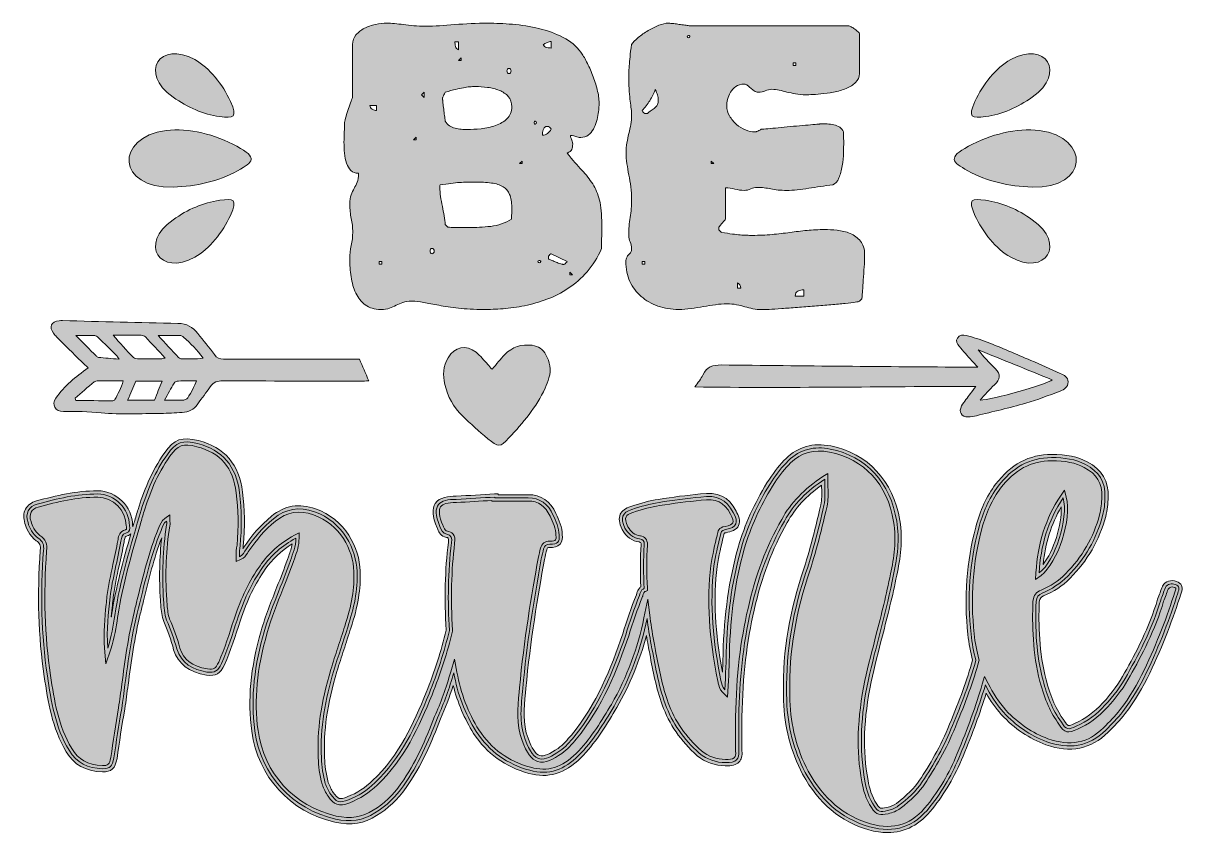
# Model space of a CAD drawing. Header units: inches. Extents: x 148 to 932, y -814 to -266.
import ezdxf

# ---------------------------------------------------------------- set-up
doc = ezdxf.new("R2010")
doc.units = ezdxf.units.IN
doc.header["$MEASUREMENT"] = 0
doc.layers.add('Layer 1', color=7, linetype='Continuous')

# ---------------------------------------------------------------- blocks, each defined once
blk = doc.blocks.new('block 3')
at = {"layer": 'Layer 1', "true_color": 0xffffff}
h = blk.add_hatch(color=7, dxfattribs=at)
h.dxf.hatch_style = 2
edge = h.paths.add_edge_path()
edge.add_spline(control_points=[(410.86, -454.08), (408.41, -454.08), (406.38, -454.36), (404.76, -454.93), (403.14, -455.5), (401.64, -456.15), (400.24, -456.9), (398.84, -457.64), (397.36, -458.29), (395.78, -458.86), (394.21, -459.43), (392.24, -459.71), (389.88, -459.71), (385.6, -459.71), (382.1, -458.69), (379.39, -456.63), (376.68, -454.58), (374.54, -451.91), (372.97, -448.64), (371.39, -445.36), (370.32, -441.69), (369.76, -437.62), (369.19, -433.56), (368.9, -429.52), (368.9, -425.49), (368.9, -422.44), (369.23, -419.44), (369.89, -416.51), (370.54, -413.58), (370.87, -410.59), (370.87, -407.53), (370.87, -404.38), (370.54, -401.28), (369.89, -398.22), (369.23, -395.16), (368.9, -392.02), (368.9, -388.78), (368.9, -385.98), (369.21, -383.8), (369.82, -382.23), (370.43, -380.65), (371.11, -379.21), (371.85, -377.9), (372.6, -376.59), (373.27, -375.21), (373.89, -373.77), (374.5, -372.33), (374.8, -370.29), (374.8, -367.67), (372.71, -367.67), (371, -367.04), (369.69, -365.77), (368.38, -364.5), (367.37, -362.87), (366.67, -360.85), (365.98, -358.84), (365.52, -356.59), (365.3, -354.1), (365.08, -351.61), (364.97, -349.12), (364.97, -346.63), (364.97, -344.14), (365.03, -341.78), (365.17, -339.55), (365.3, -337.32), (365.36, -335.51), (365.36, -334.11), (365.36, -333.23), (365.58, -331.99), (366.02, -330.37), (366.46, -328.75), (366.98, -327.05), (367.59, -325.26), (368.2, -323.47), (368.79, -321.76), (369.36, -320.14), (369.93, -318.53), (370.39, -317.28), (370.74, -316.41), (370.74, -316.41), (370.74, -280.61), (370.74, -280.61), (370.74, -278.08), (371.5, -275.91), (373.03, -274.12), (374.56, -272.33), (376.46, -270.84), (378.74, -269.66), (381.01, -268.48), (383.5, -267.61), (386.21, -267.04), (388.92, -266.47), (391.5, -266.19), (393.95, -266.19), (397.18, -266.19), (400.92, -266.52), (405.16, -267.17), (409.4, -267.83), (414.44, -268.16), (420.3, -268.16), (426.15, -268.16), (432.67, -267.83), (439.84, -267.17), (447, -266.52), (454.56, -266.19), (462.52, -266.19), (467.41, -266.19), (472.88, -266.43), (478.91, -266.91), (484.94, -267.39), (490.88, -268.35), (496.74, -269.79), (502.59, -271.24), (508.04, -273.23), (513.06, -275.76), (518.09, -278.3), (522.09, -281.66), (525.06, -285.86), (526.28, -287.43), (527.6, -289.59), (528.99, -292.35), (530.39, -295.1), (531.73, -298.1), (532.99, -301.33), (534.26, -304.56), (535.31, -307.82), (536.14, -311.1), (536.97, -314.37), (537.39, -317.37), (537.39, -320.08), (537.39, -320.52), (537.36, -321.39), (537.32, -322.7), (537.27, -324.01), (537.12, -325.54), (536.86, -327.29), (536.6, -329.04), (536.21, -330.85), (535.68, -332.73), (535.16, -334.61), (534.44, -336.34), (533.52, -337.91), (532.6, -339.48), (531.46, -340.79), (530.11, -341.84), (528.75, -342.89), (527.07, -343.42), (525.06, -343.42), (524.27, -343.42), (523.64, -343.35), (523.16, -343.22), (522.68, -343.09), (522.22, -342.94), (521.78, -342.76), (521.34, -342.59), (520.84, -342.43), (520.28, -342.3), (519.71, -342.17), (518.94, -342.1), (517.98, -342.1), (517.98, -342.72), (518.07, -343.2), (518.24, -343.55), (518.42, -343.9), (518.59, -344.27), (518.77, -344.66), (518.94, -345.06), (519.12, -345.49), (519.29, -345.97), (519.47, -346.45), (519.55, -347.09), (519.55, -347.87), (519.55, -349.36), (519.38, -350.58), (519.03, -351.54), (518.68, -352.51), (517.59, -353.34), (515.75, -354.04), (519.51, -358.67), (522.83, -362.51), (525.72, -365.57), (528.6, -368.63), (531.05, -371.74), (533.06, -374.88), (535.07, -378.03), (536.6, -381.68), (537.65, -385.83), (538.7, -389.98), (539.22, -395.47), (539.22, -402.29), (539.22, -402.9), (539.22, -403.97), (539.22, -405.5), (539.22, -407.03), (539.2, -408.65), (539.16, -410.35), (539.11, -412.05), (539.09, -413.67), (539.09, -415.2), (539.09, -416.73), (539.09, -417.8), (539.09, -418.41), (536.47, -424.53), (533.21, -429.8), (529.32, -434.21), (525.43, -438.63), (521.19, -442.36), (516.6, -445.42), (512.01, -448.48), (507.18, -450.95), (502.12, -452.83), (497.05, -454.71), (492.02, -456.15), (487.04, -457.16), (482.06, -458.16), (477.2, -458.84), (472.48, -459.19), (467.76, -459.54), (463.44, -459.71), (459.5, -459.71), (453.03, -459.71), (447.31, -459.43), (442.33, -458.86), (437.34, -458.29), (432.93, -457.64), (429.09, -456.9), (425.24, -456.15), (421.85, -455.5), (418.92, -454.93), (415.99, -454.36), (413.31, -454.08), (410.86, -454.08)], knot_values=[0, 0, 0, 0, 1, 1, 1, 2, 2, 2, 3, 3, 3, 4, 4, 4, 5, 5, 5, 6, 6, 6, 7, 7, 7, 8, 8, 8, 9, 9, 9, 10, 10, 10, 11, 11, 11, 12, 12, 12, 13, 13, 13, 14, 14, 14, 15, 15, 15, 16, 16, 16, 17, 17, 17, 18, 18, 18, 19, 19, 19, 20, 20, 20, 21, 21, 21, 22, 22, 22, 23, 23, 23, 24, 24, 24, 25, 25, 25, 26, 26, 26, 27, 27, 27, 28, 28, 28, 29, 29, 29, 30, 30, 30, 31, 31, 31, 32, 32, 32, 33, 33, 33, 34, 34, 34, 35, 35, 35, 36, 36, 36, 37, 37, 37, 38, 38, 38, 39, 39, 39, 40, 40, 40, 41, 41, 41, 42, 42, 42, 43, 43, 43, 44, 44, 44, 45, 45, 45, 46, 46, 46, 47, 47, 47, 48, 48, 48, 49, 49, 49, 50, 50, 50, 51, 51, 51, 52, 52, 52, 53, 53, 53, 54, 54, 54, 55, 55, 55, 56, 56, 56, 57, 57, 57, 58, 58, 58, 59, 59, 59, 60, 60, 60, 61, 61, 61, 62, 62, 62, 63, 63, 63, 64, 64, 64, 65, 65, 65, 66, 66, 66, 67, 67, 67, 68, 68, 68, 69, 69, 69, 70, 70, 70, 71, 71, 71, 72, 72, 72, 73, 73, 73, 74, 74, 74, 75, 75, 75, 76, 76, 76, 77, 77, 77, 77], degree=3, periodic=1)
edge = h.paths.add_edge_path()
edge.add_spline(control_points=[(382.54, -321.78), (382.54, -322.83), (383.06, -323.66), (384.11, -324.27), (385.16, -324.89), (386.08, -325.24), (386.87, -325.32), (386.87, -325.32), (386.87, -321.78), (386.87, -321.78), (386.87, -321.78), (382.54, -321.78), (382.54, -321.78)], knot_values=[0, 0, 0, 0, 1, 1, 1, 2, 2, 2, 3, 3, 3, 4, 4, 4, 4], degree=3, periodic=1)
h.paths.add_polyline_path([(388.7, -429.16), (390.54, -429.16), (390.54, -427.33), (388.7, -427.33)])
h.paths.add_polyline_path([(413.74, -343.28), (411.91, -344.99), (413.74, -344.99)])
h.paths.add_polyline_path([(419.12, -316.41), (419.12, -312.87), (417.28, -314.57)])
edge = h.paths.add_edge_path()
edge.add_spline(control_points=[(424.5, -418.41), (424.06, -418.41), (423.73, -418.61), (423.51, -419), (423.29, -419.4), (423.18, -419.81), (423.18, -420.25), (423.18, -420.69), (423.29, -421.1), (423.51, -421.49), (423.73, -421.89), (424.06, -422.08), (424.5, -422.08), (424.93, -422.08), (425.28, -421.89), (425.54, -421.49), (425.81, -421.1), (425.94, -420.69), (425.94, -420.25), (425.94, -419.81), (425.81, -419.4), (425.54, -419), (425.28, -418.61), (424.93, -418.41), (424.5, -418.41)], knot_values=[0, 0, 0, 0, 1, 1, 1, 2, 2, 2, 3, 3, 3, 4, 4, 4, 5, 5, 5, 6, 6, 6, 7, 7, 7, 8, 8, 8, 8], degree=3, periodic=1)
edge = h.paths.add_edge_path()
edge.add_spline(control_points=[(435.25, -404.12), (435.33, -404.12), (435.68, -404.14), (436.3, -404.19), (436.91, -404.23), (437.63, -404.27), (438.46, -404.32), (439.29, -404.36), (440.14, -404.38), (441.02, -404.38), (441.89, -404.38), (442.59, -404.38), (443.11, -404.38), (443.11, -404.38), (449.01, -404.38), (449.01, -404.38), (454, -404.38), (459.04, -404.1), (464.16, -403.53), (469.27, -402.96), (473.97, -401.37), (478.25, -398.75), (478.25, -398.48), (478.25, -397.96), (478.25, -397.17), (478.25, -396.39), (478.27, -395.58), (478.32, -394.75), (478.36, -393.92), (478.38, -393.11), (478.38, -392.32), (478.38, -391.53), (478.38, -391.01), (478.38, -390.75), (478.38, -387.08), (477.9, -384.13), (476.94, -381.9), (475.98, -379.67), (474.49, -377.94), (472.48, -376.72), (470.47, -375.5), (467.85, -374.67), (464.62, -374.23), (461.38, -373.79), (457.49, -373.57), (452.95, -373.57), (449.8, -373.57), (446.52, -373.68), (443.11, -373.9), (439.71, -374.12), (435.29, -374.67), (429.87, -375.54), (429.87, -375.71), (429.85, -376), (429.81, -376.39), (429.76, -376.78), (429.74, -377.07), (429.74, -377.24), (429.74, -379.08), (429.91, -381.11), (430.26, -383.34), (430.61, -385.57), (431.01, -387.8), (431.44, -390.03), (431.88, -392.26), (432.3, -394.42), (432.69, -396.52), (433.08, -398.61), (433.32, -400.54), (433.41, -402.29), (433.41, -402.29), (435.25, -404.12), (435.25, -404.12)], knot_values=[0, 0, 0, 0, 1, 1, 1, 2, 2, 2, 3, 3, 3, 4, 4, 4, 5, 5, 5, 6, 6, 6, 7, 7, 7, 8, 8, 8, 9, 9, 9, 10, 10, 10, 11, 11, 11, 12, 12, 12, 13, 13, 13, 14, 14, 14, 15, 15, 15, 16, 16, 16, 17, 17, 17, 18, 18, 18, 19, 19, 19, 20, 20, 20, 21, 21, 21, 22, 22, 22, 23, 23, 23, 24, 24, 24, 24], degree=3, periodic=1)
edge = h.paths.add_edge_path()
edge.add_spline(control_points=[(431.58, -317.19), (431.58, -317.37), (431.58, -317.57), (431.58, -317.78), (431.58, -318), (431.62, -318.16), (431.71, -318.24), (431.71, -318.77), (431.79, -319.71), (431.97, -321.06), (432.14, -322.42), (432.32, -323.86), (432.49, -325.39), (432.67, -326.92), (432.84, -328.36), (433.02, -329.71), (433.19, -331.07), (433.32, -332.01), (433.41, -332.53), (434.2, -333.76), (435.16, -334.74), (436.3, -335.48), (437.43, -336.23), (438.68, -336.79), (440.03, -337.19), (441.39, -337.58), (442.79, -337.82), (444.23, -337.91), (445.67, -338), (447.05, -338.04), (448.36, -338.04), (451.07, -338.04), (454.15, -337.87), (457.6, -337.52), (461.05, -337.17), (464.33, -336.45), (467.44, -335.35), (470.54, -334.26), (473.14, -332.71), (475.24, -330.7), (477.33, -328.69), (478.38, -326.02), (478.38, -322.7), (478.38, -319.81), (477.6, -317.5), (476.02, -315.75), (474.45, -314), (472.44, -312.63), (469.99, -311.62), (467.54, -310.62), (464.88, -309.94), (461.99, -309.59), (459.11, -309.24), (456.4, -309.06), (453.87, -309.06), (452.47, -309.06), (451.13, -309.11), (449.87, -309.2), (448.6, -309.28), (447.2, -309.48), (445.67, -309.78), (444.14, -310.09), (442.39, -310.48), (440.43, -310.96), (438.46, -311.45), (436.12, -312.08), (433.41, -312.87), (433.24, -313.04), (432.93, -313.61), (432.49, -314.57), (432.06, -315.53), (431.79, -316.14), (431.71, -316.41), (431.62, -316.41), (431.58, -316.49), (431.58, -316.67), (431.58, -316.84), (431.58, -317.02), (431.58, -317.19)], knot_values=[0, 0, 0, 0, 1, 1, 1, 2, 2, 2, 3, 3, 3, 4, 4, 4, 5, 5, 5, 6, 6, 6, 7, 7, 7, 8, 8, 8, 9, 9, 9, 10, 10, 10, 11, 11, 11, 12, 12, 12, 13, 13, 13, 14, 14, 14, 15, 15, 15, 16, 16, 16, 17, 17, 17, 18, 18, 18, 19, 19, 19, 20, 20, 20, 21, 21, 21, 22, 22, 22, 23, 23, 23, 24, 24, 24, 25, 25, 25, 26, 26, 26, 26], degree=3, periodic=1)
edge = h.paths.add_edge_path()
edge.add_spline(control_points=[(439.97, -278.78), (439.97, -279.65), (440.1, -280.68), (440.36, -281.86), (440.62, -283.04), (441.28, -283.8), (442.33, -284.15), (442.33, -284.15), (442.33, -278.78), (442.33, -278.78), (442.33, -278.78), (439.97, -278.78), (439.97, -278.78)], knot_values=[0, 0, 0, 0, 1, 1, 1, 2, 2, 2, 3, 3, 3, 4, 4, 4, 4], degree=3, periodic=1)
h.paths.add_polyline_path([(442.33, -291.36), (444.16, -291.36), (444.16, -289.53)])
edge = h.paths.add_edge_path()
edge.add_spline(control_points=[(476.42, -296.74), (475.98, -296.74), (475.65, -296.92), (475.43, -297.26), (475.21, -297.61), (475.11, -298.03), (475.11, -298.51), (475.11, -298.99), (475.21, -299.41), (475.43, -299.75), (475.65, -300.11), (475.98, -300.28), (476.42, -300.28), (476.85, -300.28), (477.2, -300.11), (477.47, -299.75), (477.73, -299.41), (477.86, -298.99), (477.86, -298.51), (477.86, -298.03), (477.73, -297.61), (477.47, -297.26), (477.2, -296.92), (476.85, -296.74), (476.42, -296.74)], knot_values=[0, 0, 0, 0, 1, 1, 1, 2, 2, 2, 3, 3, 3, 4, 4, 4, 5, 5, 5, 6, 6, 6, 7, 7, 7, 8, 8, 8, 8], degree=3, periodic=1)
h.paths.add_polyline_path([(483.63, -361.12), (485.33, -361.12), (485.33, -359.41)])
edge = h.paths.add_edge_path()
edge.add_spline(control_points=[(494.25, -332.53), (493.99, -332.45), (493.79, -332.51), (493.66, -332.73), (493.53, -332.95), (493.46, -333.19), (493.46, -333.45), (493.46, -333.71), (493.53, -333.95), (493.66, -334.17), (493.79, -334.39), (493.99, -334.46), (494.25, -334.37), (494.86, -334.19), (495.17, -333.89), (495.17, -333.45), (495.17, -333.01), (494.86, -332.71), (494.25, -332.53)], knot_values=[0, 0, 0, 0, 1, 1, 1, 2, 2, 2, 3, 3, 3, 4, 4, 4, 5, 5, 5, 6, 6, 6, 6], degree=3, periodic=1)
edge = h.paths.add_edge_path()
edge.add_spline(control_points=[(497.92, -427.33), (498.01, -427.07), (497.94, -426.87), (497.72, -426.74), (497.5, -426.61), (497.26, -426.54), (497, -426.54), (496.3, -426.54), (496, -426.8), (496.08, -427.33), (496.17, -427.94), (496.48, -428.25), (497, -428.25), (497.53, -428.25), (497.83, -427.94), (497.92, -427.33)], knot_values=[0, 0, 0, 0, 1, 1, 1, 2, 2, 2, 3, 3, 3, 4, 4, 4, 5, 5, 5, 5], degree=3, periodic=1)
edge = h.paths.add_edge_path()
edge.add_spline(control_points=[(502.38, -335.94), (501.59, -335.94), (500.98, -336.16), (500.54, -336.6), (500.1, -337.04), (499.78, -337.58), (499.56, -338.24), (499.34, -338.89), (499.21, -339.55), (499.17, -340.2), (499.12, -340.86), (499.1, -341.45), (499.1, -341.97), (500.5, -341.97), (501.66, -341.58), (502.58, -340.79), (503.49, -340.01), (504.3, -339.05), (505, -337.91), (504.74, -337.38), (504.37, -336.92), (503.89, -336.53), (503.4, -336.14), (502.9, -335.94), (502.38, -335.94)], knot_values=[0, 0, 0, 0, 1, 1, 1, 2, 2, 2, 3, 3, 3, 4, 4, 4, 5, 5, 5, 6, 6, 6, 7, 7, 7, 8, 8, 8, 8], degree=3, periodic=1)
edge = h.paths.add_edge_path()
edge.add_spline(control_points=[(505, -278.51), (504.21, -278.51), (503.3, -278.76), (502.25, -279.23), (501.2, -279.72), (500.32, -280.18), (499.62, -280.61), (500.06, -281.66), (500.87, -282.32), (502.05, -282.58), (503.23, -282.84), (504.21, -282.97), (505, -282.97), (505, -282.97), (505, -278.51), (505, -278.51)], knot_values=[0, 0, 0, 0, 1, 1, 1, 2, 2, 2, 3, 3, 3, 4, 4, 4, 5, 5, 5, 5], degree=3, periodic=1)
edge = h.paths.add_edge_path()
edge.add_spline(control_points=[(505, -422.08), (504.91, -422), (504.65, -422.17), (504.21, -422.61), (503.77, -423.05), (503.47, -423.44), (503.3, -423.79), (503.21, -423.88), (503.16, -424.01), (503.16, -424.18), (503.16, -424.36), (503.16, -424.53), (503.16, -424.71), (503.16, -424.79), (503.16, -424.95), (503.16, -425.17), (503.16, -425.39), (503.21, -425.54), (503.3, -425.62), (503.64, -425.8), (504.23, -426.06), (505.07, -426.41), (505.9, -426.76), (506.77, -427.13), (507.69, -427.53), (508.61, -427.92), (509.5, -428.27), (510.38, -428.58), (511.25, -428.88), (511.86, -429.08), (512.21, -429.16), (512.21, -429.16), (512.61, -429.16), (512.61, -429.16), (512.69, -429.25), (512.87, -429.3), (513.13, -429.3), (513.3, -429.3), (513.48, -429.28), (513.65, -429.23), (513.83, -429.19), (513.96, -429.16), (514.05, -429.16), (514.22, -429.08), (514.53, -428.79), (514.96, -428.31), (515.4, -427.83), (515.66, -427.51), (515.75, -427.33), (515.75, -427.33), (505, -422.08), (505, -422.08)], knot_values=[0, 0, 0, 0, 1, 1, 1, 2, 2, 2, 3, 3, 3, 4, 4, 4, 5, 5, 5, 6, 6, 6, 7, 7, 7, 8, 8, 8, 9, 9, 9, 10, 10, 10, 11, 11, 11, 12, 12, 12, 13, 13, 13, 14, 14, 14, 15, 15, 15, 16, 16, 16, 17, 17, 17, 17], degree=3, periodic=1)
h.paths.add_polyline_path([(517.59, -436.38), (519.42, -436.38), (517.59, -434.54)])
h = blk.add_hatch(color=7, dxfattribs=at)
h.dxf.hatch_style = 2
edge = h.paths.add_edge_path()
edge.add_spline(control_points=[(559.28, -280.61), (560.33, -279.13), (561.86, -277.55), (563.87, -275.89), (565.88, -274.23), (568.09, -272.68), (570.49, -271.24), (572.9, -269.79), (575.32, -268.59), (577.77, -267.63), (580.22, -266.67), (582.4, -266.19), (584.33, -266.19), (584.5, -266.19), (584.83, -266.21), (585.31, -266.25), (585.79, -266.3), (586.07, -266.32), (586.16, -266.32), (586.69, -266.32), (587.54, -266.41), (588.72, -266.58), (589.9, -266.76), (591.14, -266.93), (592.45, -267.11), (593.77, -267.28), (595.01, -267.46), (596.19, -267.63), (597.37, -267.81), (598.22, -267.94), (598.75, -268.02), (598.75, -268.02), (706.13, -268.02), (706.13, -268.02), (706.48, -268.02), (707.05, -268.24), (707.83, -268.68), (708.62, -269.12), (709.43, -269.62), (710.26, -270.19), (711.09, -270.76), (711.81, -271.35), (712.42, -271.96), (713.03, -272.57), (713.34, -273.05), (713.34, -273.4), (713.34, -273.4), (713.34, -300.28), (713.34, -300.28), (713.34, -302.64), (712.49, -304.65), (710.78, -306.31), (709.08, -307.97), (706.94, -309.33), (704.36, -310.38), (701.78, -311.42), (698.96, -312.23), (695.9, -312.8), (692.84, -313.37), (689.98, -313.78), (687.32, -314.05), (684.65, -314.31), (682.38, -314.46), (680.5, -314.5), (678.62, -314.55), (677.55, -314.57), (677.28, -314.57), (674.66, -314.57), (672.3, -314.37), (670.21, -313.98), (668.11, -313.59), (666.16, -313.17), (664.37, -312.73), (662.58, -312.3), (660.85, -311.88), (659.19, -311.49), (657.53, -311.1), (655.87, -310.9), (654.21, -310.9), (652.55, -310.9), (651.04, -311.23), (649.68, -311.88), (648.33, -312.54), (646.82, -312.87), (645.16, -312.87), (644.03, -312.87), (643.04, -312.58), (642.21, -312.01), (641.38, -311.45), (640.59, -310.81), (639.85, -310.11), (639.11, -309.41), (638.39, -308.78), (637.69, -308.21), (636.99, -307.64), (636.25, -307.36), (635.46, -307.36), (633.19, -307.36), (631.31, -307.91), (629.82, -309), (628.33, -310.09), (627.13, -311.4), (626.22, -312.93), (625.3, -314.46), (624.64, -316.06), (624.25, -317.72), (623.86, -319.38), (623.66, -320.82), (623.66, -322.04), (623.66, -324.49), (624.29, -326.79), (625.56, -328.93), (626.83, -331.07), (628.4, -332.95), (630.28, -334.57), (632.16, -336.18), (634.19, -337.45), (636.38, -338.37), (638.56, -339.29), (640.62, -339.74), (642.54, -339.74), (642.71, -339.74), (642.91, -339.74), (643.13, -339.74), (643.35, -339.74), (643.46, -339.7), (643.46, -339.61), (643.72, -339.53), (644.33, -339.26), (645.29, -338.83), (646.25, -338.39), (646.82, -338.08), (647, -337.91), (647.96, -337.82), (649.47, -337.69), (651.52, -337.52), (653.57, -337.34), (655.91, -337.12), (658.53, -336.86), (661.16, -336.6), (663.89, -336.34), (666.73, -336.07), (669.57, -335.81), (672.3, -335.57), (674.92, -335.35), (677.55, -335.13), (679.89, -334.94), (681.94, -334.76), (683.99, -334.59), (685.5, -334.46), (686.46, -334.37), (686.46, -334.28), (686.57, -334.24), (686.79, -334.24), (687.01, -334.24), (687.2, -334.24), (687.38, -334.24), (688.6, -334.24), (689.98, -334.26), (691.51, -334.3), (693.04, -334.35), (694.55, -334.55), (696.03, -334.89), (697.52, -335.24), (698.85, -335.79), (700.03, -336.53), (701.21, -337.28), (702.07, -338.3), (702.59, -339.61), (702.59, -339.88), (702.59, -340.36), (702.59, -341.06), (702.59, -341.76), (702.61, -342.5), (702.66, -343.28), (702.7, -344.07), (702.72, -344.79), (702.72, -345.45), (702.72, -346.1), (702.72, -346.56), (702.72, -346.82), (702.72, -348.49), (702.68, -350.78), (702.59, -353.71), (702.5, -356.64), (702.22, -359.61), (701.74, -362.62), (701.26, -365.64), (700.51, -368.37), (699.51, -370.82), (698.5, -373.27), (697.13, -374.84), (695.38, -375.54), (689.78, -376.15), (684.34, -376.92), (679.06, -377.83), (673.76, -378.75), (668.8, -379.21), (664.17, -379.21), (660.06, -379.21), (656.5, -378.88), (653.49, -378.23), (650.47, -377.57), (647.43, -377.24), (644.37, -377.24), (642.8, -377.24), (641.31, -377.57), (639.92, -378.23), (638.52, -378.88), (637.03, -379.21), (635.46, -379.21), (633.27, -379.21), (631.18, -378.93), (629.17, -378.36), (627.16, -377.79), (625.06, -377.51), (622.87, -377.51), (622.87, -377.51), (622.87, -398.75), (622.87, -398.75), (622.7, -398.92), (622.39, -399.25), (621.95, -399.73), (621.52, -400.21), (621.06, -400.74), (620.58, -401.3), (620.1, -401.87), (619.66, -402.42), (619.27, -402.94), (618.87, -403.47), (618.59, -403.86), (618.41, -404.12), (618.41, -404.12), (618.41, -404.51), (618.41, -404.51), (618.33, -404.6), (618.28, -404.78), (618.28, -405.04), (618.28, -405.13), (618.31, -405.28), (618.35, -405.5), (618.39, -405.72), (618.41, -405.87), (618.41, -405.96), (618.5, -406.13), (618.78, -406.44), (619.27, -406.88), (619.75, -407.31), (620.07, -407.58), (620.25, -407.66), (623.05, -408.1), (625.45, -408.45), (627.46, -408.71), (629.47, -408.97), (631.26, -409.17), (632.84, -409.3), (634.41, -409.43), (635.83, -409.52), (637.1, -409.56), (638.36, -409.61), (639.66, -409.63), (640.97, -409.63), (645.69, -409.63), (650.12, -409.43), (654.27, -409.04), (658.43, -408.65), (662.45, -408.19), (666.34, -407.66), (670.22, -407.14), (674.09, -406.68), (677.94, -406.28), (681.79, -405.89), (685.72, -405.7), (689.74, -405.7), (692.28, -405.7), (695.12, -405.85), (698.26, -406.15), (701.41, -406.46), (704.36, -407.2), (707.11, -408.38), (709.87, -409.56), (712.18, -411.27), (714.06, -413.5), (715.94, -415.73), (716.88, -418.76), (716.88, -422.61), (716.88, -422.61), (716.88, -425.62), (716.88, -425.62), (716.79, -427.64), (716.64, -430.15), (716.42, -433.16), (716.2, -436.18), (716.01, -439.13), (715.83, -442.01), (715.66, -444.9), (715.4, -448.4), (715.05, -452.5), (715.05, -452.5), (713.34, -454.21), (713.34, -454.21), (713.17, -454.38), (712.2, -454.58), (710.46, -454.8), (708.71, -455.02), (706.44, -455.28), (703.64, -455.58), (700.84, -455.89), (697.65, -456.19), (694.07, -456.5), (690.48, -456.81), (686.77, -457.11), (682.92, -457.42), (679.07, -457.73), (675.25, -458.03), (671.45, -458.34), (667.65, -458.64), (664.11, -458.91), (660.83, -459.12), (657.55, -459.34), (654.71, -459.52), (652.31, -459.65), (649.9, -459.78), (648.18, -459.85), (647.13, -459.85), (645.12, -459.85), (643.21, -459.65), (641.42, -459.25), (639.63, -458.86), (637.82, -458.4), (635.99, -457.88), (634.15, -457.35), (632.25, -456.9), (630.28, -456.5), (628.31, -456.11), (626.11, -455.91), (623.66, -455.91), (621.3, -455.91), (618.78, -456.11), (616.12, -456.5), (613.45, -456.9), (610.72, -457.33), (607.93, -457.81), (605.13, -458.29), (602.33, -458.73), (599.53, -459.12), (596.74, -459.52), (593.94, -459.71), (591.14, -459.71), (586.16, -459.71), (581.51, -458.95), (577.18, -457.42), (572.85, -455.89), (569.07, -453.73), (565.84, -450.93), (562.6, -448.13), (560.07, -444.75), (558.23, -440.77), (556.4, -436.79), (555.48, -432.31), (555.48, -427.33), (555.48, -426.19), (555.68, -425.28), (556.07, -424.58), (556.46, -423.88), (556.92, -423.24), (557.45, -422.67), (557.97, -422.11), (558.43, -421.54), (558.82, -420.97), (559.22, -420.4), (559.41, -419.64), (559.41, -418.68), (559.41, -417.02), (559.09, -415.49), (558.43, -414.09), (557.77, -412.69), (557.45, -411.2), (557.45, -409.63), (557.45, -405.43), (557.77, -401.39), (558.43, -397.5), (559.09, -393.61), (559.41, -389.57), (559.41, -385.37), (559.41, -382.49), (559.22, -379.67), (558.82, -376.92), (558.43, -374.16), (557.99, -371.47), (557.51, -368.85), (557.03, -366.23), (556.59, -363.67), (556.2, -361.18), (555.81, -358.69), (555.61, -356.26), (555.61, -353.9), (555.61, -351.54), (555.81, -349.27), (556.2, -347.09), (556.59, -344.9), (557.03, -342.76), (557.51, -340.66), (557.99, -338.56), (558.43, -336.53), (558.82, -334.57), (559.22, -332.6), (559.41, -330.61), (559.41, -328.6), (559.41, -327.11), (559.3, -325.61), (559.09, -324.08), (558.87, -322.55), (558.65, -320.84), (558.43, -318.96), (558.21, -317.08), (557.99, -314.88), (557.77, -312.34), (557.56, -309.81), (557.45, -306.83), (557.45, -303.43), (557.45, -302.38), (557.47, -301.18), (557.51, -299.82), (557.56, -298.47), (557.64, -296.89), (557.77, -295.1), (557.91, -293.31), (558.08, -291.23), (558.3, -288.87), (558.52, -286.51), (558.84, -283.76), (559.28, -280.61)], knot_values=[0, 0, 0, 0, 1, 1, 1, 2, 2, 2, 3, 3, 3, 4, 4, 4, 5, 5, 5, 6, 6, 6, 7, 7, 7, 8, 8, 8, 9, 9, 9, 10, 10, 10, 11, 11, 11, 12, 12, 12, 13, 13, 13, 14, 14, 14, 15, 15, 15, 16, 16, 16, 17, 17, 17, 18, 18, 18, 19, 19, 19, 20, 20, 20, 21, 21, 21, 22, 22, 22, 23, 23, 23, 24, 24, 24, 25, 25, 25, 26, 26, 26, 27, 27, 27, 28, 28, 28, 29, 29, 29, 30, 30, 30, 31, 31, 31, 32, 32, 32, 33, 33, 33, 34, 34, 34, 35, 35, 35, 36, 36, 36, 37, 37, 37, 38, 38, 38, 39, 39, 39, 40, 40, 40, 41, 41, 41, 42, 42, 42, 43, 43, 43, 44, 44, 44, 45, 45, 45, 46, 46, 46, 47, 47, 47, 48, 48, 48, 49, 49, 49, 50, 50, 50, 51, 51, 51, 52, 52, 52, 53, 53, 53, 54, 54, 54, 55, 55, 55, 56, 56, 56, 57, 57, 57, 58, 58, 58, 59, 59, 59, 60, 60, 60, 61, 61, 61, 62, 62, 62, 63, 63, 63, 64, 64, 64, 65, 65, 65, 66, 66, 66, 67, 67, 67, 68, 68, 68, 69, 69, 69, 70, 70, 70, 71, 71, 71, 72, 72, 72, 73, 73, 73, 74, 74, 74, 75, 75, 75, 76, 76, 76, 77, 77, 77, 78, 78, 78, 79, 79, 79, 80, 80, 80, 81, 81, 81, 82, 82, 82, 83, 83, 83, 84, 84, 84, 85, 85, 85, 86, 86, 86, 87, 87, 87, 88, 88, 88, 89, 89, 89, 90, 90, 90, 91, 91, 91, 92, 92, 92, 93, 93, 93, 94, 94, 94, 95, 95, 95, 96, 96, 96, 97, 97, 97, 98, 98, 98, 99, 99, 99, 100, 100, 100, 101, 101, 101, 102, 102, 102, 103, 103, 103, 104, 104, 104, 105, 105, 105, 106, 106, 106, 107, 107, 107, 108, 108, 108, 109, 109, 109, 110, 110, 110, 111, 111, 111, 112, 112, 112, 113, 113, 113, 114, 114, 114, 115, 115, 115, 116, 116, 116, 117, 117, 117, 118, 118, 118, 119, 119, 119, 120, 120, 120, 121, 121, 121, 122, 122, 122, 123, 123, 123, 124, 124, 124, 125, 125, 125, 126, 126, 126, 127, 127, 127, 128, 128, 128, 129, 129, 129, 130, 130, 130, 131, 131, 131, 132, 132, 132, 133, 133, 133, 134, 134, 134, 135, 135, 135, 136, 136, 136, 137, 137, 137, 138, 138, 138, 139, 139, 139, 140, 140, 140, 141, 141, 141, 142, 142, 142, 143, 143, 143, 144, 144, 144, 144], degree=3, periodic=1)
edge = h.paths.add_edge_path()
edge.add_spline(control_points=[(566.49, -325.32), (566.76, -325.85), (567.13, -326.31), (567.61, -326.7), (568.09, -327.09), (568.64, -327.29), (569.25, -327.29), (569.42, -327.29), (569.55, -327.25), (569.64, -327.16), (569.64, -327.16), (570.03, -327.16), (570.03, -327.16), (571.34, -326.11), (572.46, -325.28), (573.38, -324.67), (574.29, -324.06), (575.04, -323.47), (575.61, -322.9), (576.17, -322.33), (576.61, -321.72), (576.92, -321.06), (577.22, -320.41), (577.38, -319.51), (577.38, -318.37), (577.38, -316.98), (577.22, -315.75), (576.92, -314.7), (576.61, -313.65), (576.11, -312.43), (575.41, -311.03), (574.45, -313.65), (573.2, -316.17), (571.67, -318.57), (570.14, -320.97), (568.42, -323.22), (566.49, -325.32)], knot_values=[0, 0, 0, 0, 1, 1, 1, 2, 2, 2, 3, 3, 3, 4, 4, 4, 5, 5, 5, 6, 6, 6, 7, 7, 7, 8, 8, 8, 9, 9, 9, 10, 10, 10, 11, 11, 11, 12, 12, 12, 12], degree=3, periodic=1)
h.paths.add_polyline_path([(566.49, -429.16), (568.33, -429.16), (568.33, -427.33), (566.49, -427.33)])
edge = h.paths.add_edge_path()
edge.add_spline(control_points=[(598.75, -275.24), (598.83, -274.97), (598.77, -274.78), (598.55, -274.65), (598.33, -274.52), (598.09, -274.45), (597.83, -274.45), (597.13, -274.45), (596.82, -274.71), (596.91, -275.24), (597.09, -275.76), (597.39, -276.02), (597.83, -276.02), (598.35, -276.02), (598.66, -275.76), (598.75, -275.24)], knot_values=[0, 0, 0, 0, 1, 1, 1, 2, 2, 2, 3, 3, 3, 4, 4, 4, 5, 5, 5, 5], degree=3, periodic=1)
h.paths.add_polyline_path([(613.04, -359.41), (613.04, -361.12), (614.88, -361.12)])
edge = h.paths.add_edge_path()
edge.add_spline(control_points=[(633.1, -445.29), (633.1, -443.63), (632.36, -442.45), (630.87, -441.75), (630.87, -441.75), (630.87, -445.29), (630.87, -445.29), (630.87, -445.29), (633.1, -445.29), (633.1, -445.29)], knot_values=[0, 0, 0, 0, 1, 1, 1, 2, 2, 2, 3, 3, 3, 3], degree=3, periodic=1)
h.paths.add_polyline_path([(668.5, -293.07), (668.5, -294.9), (670.34, -294.9), (670.34, -293.07)])
edge = h.paths.add_edge_path()
edge.add_spline(control_points=[(675.71, -450.67), (675.71, -450.67), (675.71, -446.47), (675.71, -446.47), (674.31, -446.47), (673, -446.76), (671.78, -447.32), (670.55, -447.89), (669.94, -449.01), (669.94, -450.67), (669.94, -450.67), (675.71, -450.67), (675.71, -450.67)], knot_values=[0, 0, 0, 0, 1, 1, 1, 2, 2, 2, 3, 3, 3, 4, 4, 4, 4], degree=3, periodic=1)
at = {"layer": 'Layer 1', "lineweight": 0}
for points in [[(442.33, -291.36), (444.16, -291.36), (444.16, -289.53), (442.33, -291.36)], [(668.5, -293.07), (668.5, -294.9), (670.34, -294.9), (670.34, -293.07), (668.5, -293.07)], [(419.12, -316.41), (419.12, -312.87), (417.28, -314.57), (419.12, -316.41)], [(413.74, -343.28), (411.91, -344.99), (413.74, -344.99), (413.74, -343.28)], [(483.63, -361.12), (485.33, -361.12), (485.33, -359.41), (483.63, -361.12)], [(613.04, -359.41), (613.04, -361.12), (614.88, -361.12), (613.04, -359.41)], [(388.7, -429.16), (390.54, -429.16), (390.54, -427.33), (388.7, -427.33), (388.7, -429.16)], [(566.49, -429.16), (568.33, -429.16), (568.33, -427.33), (566.49, -427.33), (566.49, -429.16)], [(517.59, -436.38), (519.42, -436.38), (517.59, -434.54), (517.59, -436.38)]]:
    blk.add_lwpolyline(points, dxfattribs=at)
for points, knots in [([(410.86, -454.08), (408.41, -454.08), (406.38, -454.36), (404.76, -454.93), (403.14, -455.5), (401.64, -456.15), (400.24, -456.9), (398.84, -457.64), (397.36, -458.29), (395.78, -458.86), (394.21, -459.43), (392.24, -459.71), (389.88, -459.71), (385.6, -459.71), (382.1, -458.69), (379.39, -456.63), (376.68, -454.58), (374.54, -451.91), (372.97, -448.64), (371.39, -445.36), (370.32, -441.69), (369.76, -437.62), (369.19, -433.56), (368.9, -429.52), (368.9, -425.49), (368.9, -422.44), (369.23, -419.44), (369.89, -416.51), (370.54, -413.58), (370.87, -410.59), (370.87, -407.53), (370.87, -404.38), (370.54, -401.28), (369.89, -398.22), (369.23, -395.16), (368.9, -392.02), (368.9, -388.78), (368.9, -385.98), (369.21, -383.8), (369.82, -382.23), (370.43, -380.65), (371.11, -379.21), (371.85, -377.9), (372.6, -376.59), (373.27, -375.21), (373.89, -373.77), (374.5, -372.33), (374.8, -370.29), (374.8, -367.67), (372.71, -367.67), (371, -367.04), (369.69, -365.77), (368.38, -364.5), (367.37, -362.87), (366.67, -360.85), (365.98, -358.84), (365.52, -356.59), (365.3, -354.1), (365.08, -351.61), (364.97, -349.12), (364.97, -346.63), (364.97, -344.14), (365.03, -341.78), (365.17, -339.55), (365.3, -337.32), (365.36, -335.51), (365.36, -334.11), (365.36, -333.23), (365.58, -331.99), (366.02, -330.37), (366.46, -328.75), (366.98, -327.05), (367.59, -325.26), (368.2, -323.47), (368.79, -321.76), (369.36, -320.14), (369.93, -318.53), (370.39, -317.28), (370.74, -316.41), (370.74, -316.41), (370.74, -280.61), (370.74, -280.61), (370.74, -278.08), (371.5, -275.91), (373.03, -274.12), (374.56, -272.33), (376.46, -270.84), (378.74, -269.66), (381.01, -268.48), (383.5, -267.61), (386.21, -267.04), (388.92, -266.47), (391.5, -266.19), (393.95, -266.19), (397.18, -266.19), (400.92, -266.52), (405.16, -267.17), (409.4, -267.83), (414.44, -268.16), (420.3, -268.16), (426.15, -268.16), (432.67, -267.83), (439.84, -267.17), (447, -266.52), (454.56, -266.19), (462.52, -266.19), (467.41, -266.19), (472.88, -266.43), (478.91, -266.91), (484.94, -267.39), (490.88, -268.35), (496.74, -269.79), (502.59, -271.24), (508.04, -273.23), (513.06, -275.76), (518.09, -278.3), (522.09, -281.66), (525.06, -285.86), (526.28, -287.43), (527.6, -289.59), (528.99, -292.35), (530.39, -295.1), (531.73, -298.1), (532.99, -301.33), (534.26, -304.56), (535.31, -307.82), (536.14, -311.1), (536.97, -314.37), (537.39, -317.37), (537.39, -320.08), (537.39, -320.52), (537.36, -321.39), (537.32, -322.7), (537.27, -324.01), (537.12, -325.54), (536.86, -327.29), (536.6, -329.04), (536.21, -330.85), (535.68, -332.73), (535.16, -334.61), (534.44, -336.34), (533.52, -337.91), (532.6, -339.48), (531.46, -340.79), (530.11, -341.84), (528.75, -342.89), (527.07, -343.42), (525.06, -343.42), (524.27, -343.42), (523.64, -343.35), (523.16, -343.22), (522.68, -343.09), (522.22, -342.94), (521.78, -342.76), (521.34, -342.59), (520.84, -342.43), (520.28, -342.3), (519.71, -342.17), (518.94, -342.1), (517.98, -342.1), (517.98, -342.72), (518.07, -343.2), (518.24, -343.55), (518.42, -343.9), (518.59, -344.27), (518.77, -344.66), (518.94, -345.06), (519.12, -345.49), (519.29, -345.97), (519.47, -346.45), (519.55, -347.09), (519.55, -347.87), (519.55, -349.36), (519.38, -350.58), (519.03, -351.54), (518.68, -352.51), (517.59, -353.34), (515.75, -354.04), (519.51, -358.67), (522.83, -362.51), (525.72, -365.57), (528.6, -368.63), (531.05, -371.74), (533.06, -374.88), (535.07, -378.03), (536.6, -381.68), (537.65, -385.83), (538.7, -389.98), (539.22, -395.47), (539.22, -402.29), (539.22, -402.9), (539.22, -403.97), (539.22, -405.5), (539.22, -407.03), (539.2, -408.65), (539.16, -410.35), (539.11, -412.05), (539.09, -413.67), (539.09, -415.2), (539.09, -416.73), (539.09, -417.8), (539.09, -418.41), (536.47, -424.53), (533.21, -429.8), (529.32, -434.21), (525.43, -438.63), (521.19, -442.36), (516.6, -445.42), (512.01, -448.48), (507.18, -450.95), (502.12, -452.83), (497.05, -454.71), (492.02, -456.15), (487.04, -457.16), (482.06, -458.16), (477.2, -458.84), (472.48, -459.19), (467.76, -459.54), (463.44, -459.71), (459.5, -459.71), (453.03, -459.71), (447.31, -459.43), (442.33, -458.86), (437.34, -458.29), (432.93, -457.64), (429.09, -456.9), (425.24, -456.15), (421.85, -455.5), (418.92, -454.93), (415.99, -454.36), (413.31, -454.08), (410.86, -454.08)], [0, 0, 0, 0, 1, 1, 1, 2, 2, 2, 3, 3, 3, 4, 4, 4, 5, 5, 5, 6, 6, 6, 7, 7, 7, 8, 8, 8, 9, 9, 9, 10, 10, 10, 11, 11, 11, 12, 12, 12, 13, 13, 13, 14, 14, 14, 15, 15, 15, 16, 16, 16, 17, 17, 17, 18, 18, 18, 19, 19, 19, 20, 20, 20, 21, 21, 21, 22, 22, 22, 23, 23, 23, 24, 24, 24, 25, 25, 25, 26, 26, 26, 27, 27, 27, 28, 28, 28, 29, 29, 29, 30, 30, 30, 31, 31, 31, 32, 32, 32, 33, 33, 33, 34, 34, 34, 35, 35, 35, 36, 36, 36, 37, 37, 37, 38, 38, 38, 39, 39, 39, 40, 40, 40, 41, 41, 41, 42, 42, 42, 43, 43, 43, 44, 44, 44, 45, 45, 45, 46, 46, 46, 47, 47, 47, 48, 48, 48, 49, 49, 49, 50, 50, 50, 51, 51, 51, 52, 52, 52, 53, 53, 53, 54, 54, 54, 55, 55, 55, 56, 56, 56, 57, 57, 57, 58, 58, 58, 59, 59, 59, 60, 60, 60, 61, 61, 61, 62, 62, 62, 63, 63, 63, 64, 64, 64, 65, 65, 65, 66, 66, 66, 67, 67, 67, 68, 68, 68, 69, 69, 69, 70, 70, 70, 71, 71, 71, 72, 72, 72, 73, 73, 73, 74, 74, 74, 75, 75, 75, 76, 76, 76, 77, 77, 77, 77]), ([(559.28, -280.61), (560.33, -279.13), (561.86, -277.55), (563.87, -275.89), (565.88, -274.23), (568.09, -272.68), (570.49, -271.24), (572.9, -269.79), (575.32, -268.59), (577.77, -267.63), (580.22, -266.67), (582.4, -266.19), (584.33, -266.19), (584.5, -266.19), (584.83, -266.21), (585.31, -266.25), (585.79, -266.3), (586.07, -266.32), (586.16, -266.32), (586.69, -266.32), (587.54, -266.41), (588.72, -266.58), (589.9, -266.76), (591.14, -266.93), (592.45, -267.11), (593.77, -267.28), (595.01, -267.46), (596.19, -267.63), (597.37, -267.81), (598.22, -267.94), (598.75, -268.02), (598.75, -268.02), (706.13, -268.02), (706.13, -268.02), (706.48, -268.02), (707.05, -268.24), (707.83, -268.68), (708.62, -269.12), (709.43, -269.62), (710.26, -270.19), (711.09, -270.76), (711.81, -271.35), (712.42, -271.96), (713.03, -272.57), (713.34, -273.05), (713.34, -273.4), (713.34, -273.4), (713.34, -300.28), (713.34, -300.28), (713.34, -302.64), (712.49, -304.65), (710.78, -306.31), (709.08, -307.97), (706.94, -309.33), (704.36, -310.38), (701.78, -311.42), (698.96, -312.23), (695.9, -312.8), (692.84, -313.37), (689.98, -313.78), (687.32, -314.05), (684.65, -314.31), (682.38, -314.46), (680.5, -314.5), (678.62, -314.55), (677.55, -314.57), (677.28, -314.57), (674.66, -314.57), (672.3, -314.37), (670.21, -313.98), (668.11, -313.59), (666.16, -313.17), (664.37, -312.73), (662.58, -312.3), (660.85, -311.88), (659.19, -311.49), (657.53, -311.1), (655.87, -310.9), (654.21, -310.9), (652.55, -310.9), (651.04, -311.23), (649.68, -311.88), (648.33, -312.54), (646.82, -312.87), (645.16, -312.87), (644.03, -312.87), (643.04, -312.58), (642.21, -312.01), (641.38, -311.45), (640.59, -310.81), (639.85, -310.11), (639.11, -309.41), (638.39, -308.78), (637.69, -308.21), (636.99, -307.64), (636.25, -307.36), (635.46, -307.36), (633.19, -307.36), (631.31, -307.91), (629.82, -309), (628.33, -310.09), (627.13, -311.4), (626.22, -312.93), (625.3, -314.46), (624.64, -316.06), (624.25, -317.72), (623.86, -319.38), (623.66, -320.82), (623.66, -322.04), (623.66, -324.49), (624.29, -326.79), (625.56, -328.93), (626.83, -331.07), (628.4, -332.95), (630.28, -334.57), (632.16, -336.18), (634.19, -337.45), (636.38, -338.37), (638.56, -339.29), (640.62, -339.74), (642.54, -339.74), (642.71, -339.74), (642.91, -339.74), (643.13, -339.74), (643.35, -339.74), (643.46, -339.7), (643.46, -339.61), (643.72, -339.53), (644.33, -339.26), (645.29, -338.83), (646.25, -338.39), (646.82, -338.08), (647, -337.91), (647.96, -337.82), (649.47, -337.69), (651.52, -337.52), (653.57, -337.34), (655.91, -337.12), (658.53, -336.86), (661.16, -336.6), (663.89, -336.34), (666.73, -336.07), (669.57, -335.81), (672.3, -335.57), (674.92, -335.35), (677.55, -335.13), (679.89, -334.94), (681.94, -334.76), (683.99, -334.59), (685.5, -334.46), (686.46, -334.37), (686.46, -334.28), (686.57, -334.24), (686.79, -334.24), (687.01, -334.24), (687.2, -334.24), (687.38, -334.24), (688.6, -334.24), (689.98, -334.26), (691.51, -334.3), (693.04, -334.35), (694.55, -334.55), (696.03, -334.89), (697.52, -335.24), (698.85, -335.79), (700.03, -336.53), (701.21, -337.28), (702.07, -338.3), (702.59, -339.61), (702.59, -339.88), (702.59, -340.36), (702.59, -341.06), (702.59, -341.76), (702.61, -342.5), (702.66, -343.28), (702.7, -344.07), (702.72, -344.79), (702.72, -345.45), (702.72, -346.1), (702.72, -346.56), (702.72, -346.82), (702.72, -348.49), (702.68, -350.78), (702.59, -353.71), (702.5, -356.64), (702.22, -359.61), (701.74, -362.62), (701.26, -365.64), (700.51, -368.37), (699.51, -370.82), (698.5, -373.27), (697.13, -374.84), (695.38, -375.54), (689.78, -376.15), (684.34, -376.92), (679.06, -377.83), (673.76, -378.75), (668.8, -379.21), (664.17, -379.21), (660.06, -379.21), (656.5, -378.88), (653.49, -378.23), (650.47, -377.57), (647.43, -377.24), (644.37, -377.24), (642.8, -377.24), (641.31, -377.57), (639.92, -378.23), (638.52, -378.88), (637.03, -379.21), (635.46, -379.21), (633.27, -379.21), (631.18, -378.93), (629.17, -378.36), (627.16, -377.79), (625.06, -377.51), (622.87, -377.51), (622.87, -377.51), (622.87, -398.75), (622.87, -398.75), (622.7, -398.92), (622.39, -399.25), (621.95, -399.73), (621.52, -400.21), (621.06, -400.74), (620.58, -401.3), (620.1, -401.87), (619.66, -402.42), (619.27, -402.94), (618.87, -403.47), (618.59, -403.86), (618.41, -404.12), (618.41, -404.12), (618.41, -404.51), (618.41, -404.51), (618.33, -404.6), (618.28, -404.78), (618.28, -405.04), (618.28, -405.13), (618.31, -405.28), (618.35, -405.5), (618.39, -405.72), (618.41, -405.87), (618.41, -405.96), (618.5, -406.13), (618.78, -406.44), (619.27, -406.88), (619.75, -407.31), (620.07, -407.58), (620.25, -407.66), (623.05, -408.1), (625.45, -408.45), (627.46, -408.71), (629.47, -408.97), (631.26, -409.17), (632.84, -409.3), (634.41, -409.43), (635.83, -409.52), (637.1, -409.56), (638.36, -409.61), (639.66, -409.63), (640.97, -409.63), (645.69, -409.63), (650.12, -409.43), (654.27, -409.04), (658.43, -408.65), (662.45, -408.19), (666.34, -407.66), (670.22, -407.14), (674.09, -406.68), (677.94, -406.28), (681.79, -405.89), (685.72, -405.7), (689.74, -405.7), (692.28, -405.7), (695.12, -405.85), (698.26, -406.15), (701.41, -406.46), (704.36, -407.2), (707.11, -408.38), (709.87, -409.56), (712.18, -411.27), (714.06, -413.5), (715.94, -415.73), (716.88, -418.76), (716.88, -422.61), (716.88, -422.61), (716.88, -425.62), (716.88, -425.62), (716.79, -427.64), (716.64, -430.15), (716.42, -433.16), (716.2, -436.18), (716.01, -439.13), (715.83, -442.01), (715.66, -444.9), (715.4, -448.4), (715.05, -452.5), (715.05, -452.5), (713.34, -454.21), (713.34, -454.21), (713.17, -454.38), (712.2, -454.58), (710.46, -454.8), (708.71, -455.02), (706.44, -455.28), (703.64, -455.58), (700.84, -455.89), (697.65, -456.19), (694.07, -456.5), (690.48, -456.81), (686.77, -457.11), (682.92, -457.42), (679.07, -457.73), (675.25, -458.03), (671.45, -458.34), (667.65, -458.64), (664.11, -458.91), (660.83, -459.12), (657.55, -459.34), (654.71, -459.52), (652.31, -459.65), (649.9, -459.78), (648.18, -459.85), (647.13, -459.85), (645.12, -459.85), (643.21, -459.65), (641.42, -459.25), (639.63, -458.86), (637.82, -458.4), (635.99, -457.88), (634.15, -457.35), (632.25, -456.9), (630.28, -456.5), (628.31, -456.11), (626.11, -455.91), (623.66, -455.91), (621.3, -455.91), (618.78, -456.11), (616.12, -456.5), (613.45, -456.9), (610.72, -457.33), (607.93, -457.81), (605.13, -458.29), (602.33, -458.73), (599.53, -459.12), (596.74, -459.52), (593.94, -459.71), (591.14, -459.71), (586.16, -459.71), (581.51, -458.95), (577.18, -457.42), (572.85, -455.89), (569.07, -453.73), (565.84, -450.93), (562.6, -448.13), (560.07, -444.75), (558.23, -440.77), (556.4, -436.79), (555.48, -432.31), (555.48, -427.33), (555.48, -426.19), (555.68, -425.28), (556.07, -424.58), (556.46, -423.88), (556.92, -423.24), (557.45, -422.67), (557.97, -422.11), (558.43, -421.54), (558.82, -420.97), (559.22, -420.4), (559.41, -419.64), (559.41, -418.68), (559.41, -417.02), (559.09, -415.49), (558.43, -414.09), (557.77, -412.69), (557.45, -411.2), (557.45, -409.63), (557.45, -405.43), (557.77, -401.39), (558.43, -397.5), (559.09, -393.61), (559.41, -389.57), (559.41, -385.37), (559.41, -382.49), (559.22, -379.67), (558.82, -376.92), (558.43, -374.16), (557.99, -371.47), (557.51, -368.85), (557.03, -366.23), (556.59, -363.67), (556.2, -361.18), (555.81, -358.69), (555.61, -356.26), (555.61, -353.9), (555.61, -351.54), (555.81, -349.27), (556.2, -347.09), (556.59, -344.9), (557.03, -342.76), (557.51, -340.66), (557.99, -338.56), (558.43, -336.53), (558.82, -334.57), (559.22, -332.6), (559.41, -330.61), (559.41, -328.6), (559.41, -327.11), (559.3, -325.61), (559.09, -324.08), (558.87, -322.55), (558.65, -320.84), (558.43, -318.96), (558.21, -317.08), (557.99, -314.88), (557.77, -312.34), (557.56, -309.81), (557.45, -306.83), (557.45, -303.43), (557.45, -302.38), (557.47, -301.18), (557.51, -299.82), (557.56, -298.47), (557.64, -296.89), (557.77, -295.1), (557.91, -293.31), (558.08, -291.23), (558.3, -288.87), (558.52, -286.51), (558.84, -283.76), (559.28, -280.61)], [0, 0, 0, 0, 1, 1, 1, 2, 2, 2, 3, 3, 3, 4, 4, 4, 5, 5, 5, 6, 6, 6, 7, 7, 7, 8, 8, 8, 9, 9, 9, 10, 10, 10, 11, 11, 11, 12, 12, 12, 13, 13, 13, 14, 14, 14, 15, 15, 15, 16, 16, 16, 17, 17, 17, 18, 18, 18, 19, 19, 19, 20, 20, 20, 21, 21, 21, 22, 22, 22, 23, 23, 23, 24, 24, 24, 25, 25, 25, 26, 26, 26, 27, 27, 27, 28, 28, 28, 29, 29, 29, 30, 30, 30, 31, 31, 31, 32, 32, 32, 33, 33, 33, 34, 34, 34, 35, 35, 35, 36, 36, 36, 37, 37, 37, 38, 38, 38, 39, 39, 39, 40, 40, 40, 41, 41, 41, 42, 42, 42, 43, 43, 43, 44, 44, 44, 45, 45, 45, 46, 46, 46, 47, 47, 47, 48, 48, 48, 49, 49, 49, 50, 50, 50, 51, 51, 51, 52, 52, 52, 53, 53, 53, 54, 54, 54, 55, 55, 55, 56, 56, 56, 57, 57, 57, 58, 58, 58, 59, 59, 59, 60, 60, 60, 61, 61, 61, 62, 62, 62, 63, 63, 63, 64, 64, 64, 65, 65, 65, 66, 66, 66, 67, 67, 67, 68, 68, 68, 69, 69, 69, 70, 70, 70, 71, 71, 71, 72, 72, 72, 73, 73, 73, 74, 74, 74, 75, 75, 75, 76, 76, 76, 77, 77, 77, 78, 78, 78, 79, 79, 79, 80, 80, 80, 81, 81, 81, 82, 82, 82, 83, 83, 83, 84, 84, 84, 85, 85, 85, 86, 86, 86, 87, 87, 87, 88, 88, 88, 89, 89, 89, 90, 90, 90, 91, 91, 91, 92, 92, 92, 93, 93, 93, 94, 94, 94, 95, 95, 95, 96, 96, 96, 97, 97, 97, 98, 98, 98, 99, 99, 99, 100, 100, 100, 101, 101, 101, 102, 102, 102, 103, 103, 103, 104, 104, 104, 105, 105, 105, 106, 106, 106, 107, 107, 107, 108, 108, 108, 109, 109, 109, 110, 110, 110, 111, 111, 111, 112, 112, 112, 113, 113, 113, 114, 114, 114, 115, 115, 115, 116, 116, 116, 117, 117, 117, 118, 118, 118, 119, 119, 119, 120, 120, 120, 121, 121, 121, 122, 122, 122, 123, 123, 123, 124, 124, 124, 125, 125, 125, 126, 126, 126, 127, 127, 127, 128, 128, 128, 129, 129, 129, 130, 130, 130, 131, 131, 131, 132, 132, 132, 133, 133, 133, 134, 134, 134, 135, 135, 135, 136, 136, 136, 137, 137, 137, 138, 138, 138, 139, 139, 139, 140, 140, 140, 141, 141, 141, 142, 142, 142, 143, 143, 143, 144, 144, 144, 144]), ([(439.97, -278.78), (439.97, -279.65), (440.1, -280.68), (440.36, -281.86), (440.62, -283.04), (441.28, -283.8), (442.33, -284.15), (442.33, -284.15), (442.33, -278.78), (442.33, -278.78), (442.33, -278.78), (439.97, -278.78), (439.97, -278.78)], [0, 0, 0, 0, 1, 1, 1, 2, 2, 2, 3, 3, 3, 4, 4, 4, 4]), ([(505, -278.51), (504.21, -278.51), (503.3, -278.76), (502.25, -279.23), (501.2, -279.72), (500.32, -280.18), (499.62, -280.61), (500.06, -281.66), (500.87, -282.32), (502.05, -282.58), (503.23, -282.84), (504.21, -282.97), (505, -282.97), (505, -282.97), (505, -278.51), (505, -278.51)], [0, 0, 0, 0, 1, 1, 1, 2, 2, 2, 3, 3, 3, 4, 4, 4, 5, 5, 5, 5]), ([(598.75, -275.24), (598.83, -274.97), (598.77, -274.78), (598.55, -274.65), (598.33, -274.52), (598.09, -274.45), (597.83, -274.45), (597.13, -274.45), (596.82, -274.71), (596.91, -275.24), (597.09, -275.76), (597.39, -276.02), (597.83, -276.02), (598.35, -276.02), (598.66, -275.76), (598.75, -275.24)], [0, 0, 0, 0, 1, 1, 1, 2, 2, 2, 3, 3, 3, 4, 4, 4, 5, 5, 5, 5]), ([(476.42, -296.74), (475.98, -296.74), (475.65, -296.92), (475.43, -297.26), (475.21, -297.61), (475.11, -298.03), (475.11, -298.51), (475.11, -298.99), (475.21, -299.41), (475.43, -299.75), (475.65, -300.11), (475.98, -300.28), (476.42, -300.28), (476.85, -300.28), (477.2, -300.11), (477.47, -299.75), (477.73, -299.41), (477.86, -298.99), (477.86, -298.51), (477.86, -298.03), (477.73, -297.61), (477.47, -297.26), (477.2, -296.92), (476.85, -296.74), (476.42, -296.74)], [0, 0, 0, 0, 1, 1, 1, 2, 2, 2, 3, 3, 3, 4, 4, 4, 5, 5, 5, 6, 6, 6, 7, 7, 7, 8, 8, 8, 8]), ([(431.58, -317.19), (431.58, -317.37), (431.58, -317.57), (431.58, -317.78), (431.58, -318), (431.62, -318.16), (431.71, -318.24), (431.71, -318.77), (431.79, -319.71), (431.97, -321.06), (432.14, -322.42), (432.32, -323.86), (432.49, -325.39), (432.67, -326.92), (432.84, -328.36), (433.02, -329.71), (433.19, -331.07), (433.32, -332.01), (433.41, -332.53), (434.2, -333.76), (435.16, -334.74), (436.3, -335.48), (437.43, -336.23), (438.68, -336.79), (440.03, -337.19), (441.39, -337.58), (442.79, -337.82), (444.23, -337.91), (445.67, -338), (447.05, -338.04), (448.36, -338.04), (451.07, -338.04), (454.15, -337.87), (457.6, -337.52), (461.05, -337.17), (464.33, -336.45), (467.44, -335.35), (470.54, -334.26), (473.14, -332.71), (475.24, -330.7), (477.33, -328.69), (478.38, -326.02), (478.38, -322.7), (478.38, -319.81), (477.6, -317.5), (476.02, -315.75), (474.45, -314), (472.44, -312.63), (469.99, -311.62), (467.54, -310.62), (464.88, -309.94), (461.99, -309.59), (459.11, -309.24), (456.4, -309.06), (453.87, -309.06), (452.47, -309.06), (451.13, -309.11), (449.87, -309.2), (448.6, -309.28), (447.2, -309.48), (445.67, -309.78), (444.14, -310.09), (442.39, -310.48), (440.43, -310.96), (438.46, -311.45), (436.12, -312.08), (433.41, -312.87), (433.24, -313.04), (432.93, -313.61), (432.49, -314.57), (432.06, -315.53), (431.79, -316.14), (431.71, -316.41), (431.62, -316.41), (431.58, -316.49), (431.58, -316.67), (431.58, -316.84), (431.58, -317.02), (431.58, -317.19)], [0, 0, 0, 0, 1, 1, 1, 2, 2, 2, 3, 3, 3, 4, 4, 4, 5, 5, 5, 6, 6, 6, 7, 7, 7, 8, 8, 8, 9, 9, 9, 10, 10, 10, 11, 11, 11, 12, 12, 12, 13, 13, 13, 14, 14, 14, 15, 15, 15, 16, 16, 16, 17, 17, 17, 18, 18, 18, 19, 19, 19, 20, 20, 20, 21, 21, 21, 22, 22, 22, 23, 23, 23, 24, 24, 24, 25, 25, 25, 26, 26, 26, 26]), ([(566.49, -325.32), (566.76, -325.85), (567.13, -326.31), (567.61, -326.7), (568.09, -327.09), (568.64, -327.29), (569.25, -327.29), (569.42, -327.29), (569.55, -327.25), (569.64, -327.16), (569.64, -327.16), (570.03, -327.16), (570.03, -327.16), (571.34, -326.11), (572.46, -325.28), (573.38, -324.67), (574.29, -324.06), (575.04, -323.47), (575.61, -322.9), (576.17, -322.33), (576.61, -321.72), (576.92, -321.06), (577.22, -320.41), (577.38, -319.51), (577.38, -318.37), (577.38, -316.98), (577.22, -315.75), (576.92, -314.7), (576.61, -313.65), (576.11, -312.43), (575.41, -311.03), (574.45, -313.65), (573.2, -316.17), (571.67, -318.57), (570.14, -320.97), (568.42, -323.22), (566.49, -325.32)], [0, 0, 0, 0, 1, 1, 1, 2, 2, 2, 3, 3, 3, 4, 4, 4, 5, 5, 5, 6, 6, 6, 7, 7, 7, 8, 8, 8, 9, 9, 9, 10, 10, 10, 11, 11, 11, 12, 12, 12, 12]), ([(382.54, -321.78), (382.54, -322.83), (383.06, -323.66), (384.11, -324.27), (385.16, -324.89), (386.08, -325.24), (386.87, -325.32), (386.87, -325.32), (386.87, -321.78), (386.87, -321.78), (386.87, -321.78), (382.54, -321.78), (382.54, -321.78)], [0, 0, 0, 0, 1, 1, 1, 2, 2, 2, 3, 3, 3, 4, 4, 4, 4]), ([(494.25, -332.53), (493.99, -332.45), (493.79, -332.51), (493.66, -332.73), (493.53, -332.95), (493.46, -333.19), (493.46, -333.45), (493.46, -333.71), (493.53, -333.95), (493.66, -334.17), (493.79, -334.39), (493.99, -334.46), (494.25, -334.37), (494.86, -334.19), (495.17, -333.89), (495.17, -333.45), (495.17, -333.01), (494.86, -332.71), (494.25, -332.53)], [0, 0, 0, 0, 1, 1, 1, 2, 2, 2, 3, 3, 3, 4, 4, 4, 5, 5, 5, 6, 6, 6, 6]), ([(502.38, -335.94), (501.59, -335.94), (500.98, -336.16), (500.54, -336.6), (500.1, -337.04), (499.78, -337.58), (499.56, -338.24), (499.34, -338.89), (499.21, -339.55), (499.17, -340.2), (499.12, -340.86), (499.1, -341.45), (499.1, -341.97), (500.5, -341.97), (501.66, -341.58), (502.58, -340.79), (503.49, -340.01), (504.3, -339.05), (505, -337.91), (504.74, -337.38), (504.37, -336.92), (503.89, -336.53), (503.4, -336.14), (502.9, -335.94), (502.38, -335.94)], [0, 0, 0, 0, 1, 1, 1, 2, 2, 2, 3, 3, 3, 4, 4, 4, 5, 5, 5, 6, 6, 6, 7, 7, 7, 8, 8, 8, 8]), ([(435.25, -404.12), (435.33, -404.12), (435.68, -404.14), (436.3, -404.19), (436.91, -404.23), (437.63, -404.27), (438.46, -404.32), (439.29, -404.36), (440.14, -404.38), (441.02, -404.38), (441.89, -404.38), (442.59, -404.38), (443.11, -404.38), (443.11, -404.38), (449.01, -404.38), (449.01, -404.38), (454, -404.38), (459.04, -404.1), (464.16, -403.53), (469.27, -402.96), (473.97, -401.37), (478.25, -398.75), (478.25, -398.48), (478.25, -397.96), (478.25, -397.17), (478.25, -396.39), (478.27, -395.58), (478.32, -394.75), (478.36, -393.92), (478.38, -393.11), (478.38, -392.32), (478.38, -391.53), (478.38, -391.01), (478.38, -390.75), (478.38, -387.08), (477.9, -384.13), (476.94, -381.9), (475.98, -379.67), (474.49, -377.94), (472.48, -376.72), (470.47, -375.5), (467.85, -374.67), (464.62, -374.23), (461.38, -373.79), (457.49, -373.57), (452.95, -373.57), (449.8, -373.57), (446.52, -373.68), (443.11, -373.9), (439.71, -374.12), (435.29, -374.67), (429.87, -375.54), (429.87, -375.71), (429.85, -376), (429.81, -376.39), (429.76, -376.78), (429.74, -377.07), (429.74, -377.24), (429.74, -379.08), (429.91, -381.11), (430.26, -383.34), (430.61, -385.57), (431.01, -387.8), (431.44, -390.03), (431.88, -392.26), (432.3, -394.42), (432.69, -396.52), (433.08, -398.61), (433.32, -400.54), (433.41, -402.29), (433.41, -402.29), (435.25, -404.12), (435.25, -404.12)], [0, 0, 0, 0, 1, 1, 1, 2, 2, 2, 3, 3, 3, 4, 4, 4, 5, 5, 5, 6, 6, 6, 7, 7, 7, 8, 8, 8, 9, 9, 9, 10, 10, 10, 11, 11, 11, 12, 12, 12, 13, 13, 13, 14, 14, 14, 15, 15, 15, 16, 16, 16, 17, 17, 17, 18, 18, 18, 19, 19, 19, 20, 20, 20, 21, 21, 21, 22, 22, 22, 23, 23, 23, 24, 24, 24, 24]), ([(424.5, -418.41), (424.06, -418.41), (423.73, -418.61), (423.51, -419), (423.29, -419.4), (423.18, -419.81), (423.18, -420.25), (423.18, -420.69), (423.29, -421.1), (423.51, -421.49), (423.73, -421.89), (424.06, -422.08), (424.5, -422.08), (424.93, -422.08), (425.28, -421.89), (425.54, -421.49), (425.81, -421.1), (425.94, -420.69), (425.94, -420.25), (425.94, -419.81), (425.81, -419.4), (425.54, -419), (425.28, -418.61), (424.93, -418.41), (424.5, -418.41)], [0, 0, 0, 0, 1, 1, 1, 2, 2, 2, 3, 3, 3, 4, 4, 4, 5, 5, 5, 6, 6, 6, 7, 7, 7, 8, 8, 8, 8]), ([(505, -422.08), (504.91, -422), (504.65, -422.17), (504.21, -422.61), (503.77, -423.05), (503.47, -423.44), (503.3, -423.79), (503.21, -423.88), (503.16, -424.01), (503.16, -424.18), (503.16, -424.36), (503.16, -424.53), (503.16, -424.71), (503.16, -424.79), (503.16, -424.95), (503.16, -425.17), (503.16, -425.39), (503.21, -425.54), (503.3, -425.62), (503.64, -425.8), (504.23, -426.06), (505.07, -426.41), (505.9, -426.76), (506.77, -427.13), (507.69, -427.53), (508.61, -427.92), (509.5, -428.27), (510.38, -428.58), (511.25, -428.88), (511.86, -429.08), (512.21, -429.16), (512.21, -429.16), (512.61, -429.16), (512.61, -429.16), (512.69, -429.25), (512.87, -429.3), (513.13, -429.3), (513.3, -429.3), (513.48, -429.28), (513.65, -429.23), (513.83, -429.19), (513.96, -429.16), (514.05, -429.16), (514.22, -429.08), (514.53, -428.79), (514.96, -428.31), (515.4, -427.83), (515.66, -427.51), (515.75, -427.33), (515.75, -427.33), (505, -422.08), (505, -422.08)], [0, 0, 0, 0, 1, 1, 1, 2, 2, 2, 3, 3, 3, 4, 4, 4, 5, 5, 5, 6, 6, 6, 7, 7, 7, 8, 8, 8, 9, 9, 9, 10, 10, 10, 11, 11, 11, 12, 12, 12, 13, 13, 13, 14, 14, 14, 15, 15, 15, 16, 16, 16, 17, 17, 17, 17]), ([(497.92, -427.33), (498.01, -427.07), (497.94, -426.87), (497.72, -426.74), (497.5, -426.61), (497.26, -426.54), (497, -426.54), (496.3, -426.54), (496, -426.8), (496.08, -427.33), (496.17, -427.94), (496.48, -428.25), (497, -428.25), (497.53, -428.25), (497.83, -427.94), (497.92, -427.33)], [0, 0, 0, 0, 1, 1, 1, 2, 2, 2, 3, 3, 3, 4, 4, 4, 5, 5, 5, 5]), ([(633.1, -445.29), (633.1, -443.63), (632.36, -442.45), (630.87, -441.75), (630.87, -441.75), (630.87, -445.29), (630.87, -445.29), (630.87, -445.29), (633.1, -445.29), (633.1, -445.29)], [0, 0, 0, 0, 1, 1, 1, 2, 2, 2, 3, 3, 3, 3]), ([(675.71, -450.67), (675.71, -450.67), (675.71, -446.47), (675.71, -446.47), (674.31, -446.47), (673, -446.76), (671.78, -447.32), (670.55, -447.89), (669.94, -449.01), (669.94, -450.67), (669.94, -450.67), (675.71, -450.67), (675.71, -450.67)], [0, 0, 0, 0, 1, 1, 1, 2, 2, 2, 3, 3, 3, 4, 4, 4, 4])]:
    blk.add_open_spline(points, degree=3, knots=knots, dxfattribs=at)
blk = doc.blocks.new('block 4')
at = {"layer": 'Layer 1', "true_color": 0xe43b40}
h = blk.add_hatch(color=13, dxfattribs=at)
h.dxf.hatch_style = 2
edge = h.paths.add_edge_path()
edge.add_spline(control_points=[(732.34, -813.42), (728.31, -813.42), (724.08, -812.8), (719.66, -811.56), (700.64, -806.05), (686.01, -793.74), (674.93, -773.91), (666.94, -758.45), (662.63, -741.76), (662.1, -724.25), (661.06, -695.6), (665.03, -667.97), (674.24, -639.79), (678.9, -625.81), (683.04, -610.57), (687.27, -591.84), (687.98, -588.27), (687.91, -584.61), (687.81, -579.98), (687.8, -579.51), (687.79, -579.02), (687.78, -578.53), (677.34, -585.88), (669.91, -593.99), (664.55, -603.8), (654.36, -621.64), (647.08, -640.95), (642.26, -662.9), (637.18, -684.16), (634.53, -707.13), (633.94, -735.23), (633.94, -735.23), (633.94, -758.21), (633.94, -758.21), (634.27, -761.43), (633.6, -763.96), (631.87, -765.74), (629.97, -767.69), (626.98, -768.51), (622.74, -768.2), (622.74, -768.2), (622.73, -768.2), (622.72, -768.2), (615.99, -768.2), (609.2, -765.8), (603.76, -761.45), (592.48, -751.3), (584.76, -740.06), (580.06, -727.01), (575.95, -715.59), (573.85, -704.42), (571.63, -692.59), (571.27, -690.71), (570.92, -688.82), (570.55, -686.91), (570.13, -684.68), (569.74, -682.43), (569.36, -680.18), (564.98, -696.94), (558.29, -713.29), (549.41, -728.91), (549.41, -728.91), (548.33, -730.68), (548.33, -730.68), (541.29, -742.27), (534.64, -753.21), (524.99, -762.86), (514.31, -773.54), (502.84, -776.98), (489.92, -773.36), (473.8, -768.91), (461.59, -760.06), (452.59, -746.3), (446.35, -736.44), (441.73, -725.57), (438.81, -713.87), (436.18, -721.96), (433.34, -729.44), (430.19, -736.57), (424.22, -751.99), (417.25, -768.37), (406.96, -782.99), (401.14, -791.14), (394.6, -797.32), (386.95, -801.91), (379, -807.21), (369.74, -808.68), (358.71, -806.36), (328.42, -799.33), (306.94, -775.78), (302.6, -744.9), (299.72, -723.8), (301.74, -702.23), (308.94, -677.02), (311.86, -666.96), (315.83, -656.97), (319.67, -647.3), (322.08, -641.24), (324.57, -634.98), (326.78, -628.75), (327.04, -627.95), (327.34, -627.11), (327.64, -626.27), (328.54, -623.7), (329.47, -621.07), (329.96, -618.24), (322.29, -623.02), (316.43, -628.54), (311.72, -635.39), (304.91, -644.93), (299.52, -656.05), (294.72, -670.44), (291.63, -680.24), (288.41, -690.41), (284.18, -699.94), (281.09, -706.13), (278.61, -707.55), (272.08, -706.96), (260.07, -704.97), (252.85, -699.35), (249.82, -689.77), (248.25, -682.98), (245.62, -676.68), (243.08, -670.59), (241.76, -667.08), (241.45, -663.37), (241.15, -659.79), (241.06, -658.66), (240.96, -657.53), (240.84, -656.39), (239.93, -641.38), (240.22, -627.45), (241.74, -614.03), (236.52, -627.75), (232.93, -642.46), (229.44, -656.72), (228.71, -659.68), (227.99, -662.63), (227.26, -665.57), (223.36, -681.54), (221.17, -697.85), (219.06, -713.61), (218.34, -718.99), (217.62, -724.36), (216.83, -729.73), (214.73, -741.28), (213.14, -752.43), (211.6, -763.22), (210.35, -770.1), (207.84, -772.39), (201.63, -772.39), (189.93, -771.77), (182.45, -767.58), (177.27, -758.77), (167.65, -742.73), (164.95, -724.95), (162.35, -707.77), (158.33, -680.66), (157.47, -652.77), (159.71, -622.5), (160.15, -619.42), (159.38, -617.66), (157, -616.07), (152.24, -612.68), (150.15, -607.31), (149.32, -604.41), (148.13, -600.83), (148.26, -597.43), (149.75, -594.66), (151.16, -592.01), (153.71, -590.12), (157.1, -589.19), (170.57, -585.57), (183.86, -582.31), (198.48, -582.31), (211.19, -582.31), (221.94, -592.97), (222.09, -605.65), (222.16, -605.98), (222.23, -606.34), (222.28, -606.71), (222.61, -605.59), (222.93, -604.47), (223.26, -603.36), (224.09, -600.52), (224.91, -597.69), (225.73, -594.85), (229.31, -583.66), (234.59, -569.24), (243.85, -556.51), (250.06, -547.47), (255.58, -545.49), (266.54, -548.37), (284.14, -552.77), (294.19, -564.47), (296.39, -583.16), (297.88, -594.63), (298.06, -606.59), (296.92, -619.71), (296.92, -619.71), (296.86, -620.04), (296.86, -620.04), (296.77, -620.41), (296.7, -620.8), (296.64, -621.21), (296.83, -620.92), (297.03, -620.62), (297.25, -620.33), (302.4, -613.12), (308.26, -605.57), (315.96, -599.52), (324.9, -592.25), (334.65, -590.59), (345.73, -594.47), (365.81, -601.53), (375.38, -620.77), (375.95, -636.71), (376.43, -648.24), (374.34, -660.81), (369.56, -675.15), (368, -680.1), (366.43, -684.94), (364.85, -689.79), (363.29, -694.62), (361.72, -699.46), (360.15, -704.42), (353.59, -726.48), (350.96, -745.04), (351.87, -762.81), (351.87, -767.86), (352.7, -773.29), (354.38, -779.5), (355.39, -782.03), (356.35, -784.39), (357.73, -786.23), (360.87, -790.72), (361.94, -791.4), (367.22, -789.2), (373.95, -786.61), (379.37, -783.11), (384.33, -778.15), (402.35, -761.18), (412.07, -739.47), (420.49, -718.68), (426.14, -704.56), (430.71, -690.38), (434.08, -676.55), (432.76, -655.28), (433.23, -635.85), (435.51, -617.17), (436.02, -614.1), (435.28, -613.97), (434.15, -613.79), (430.41, -613.16), (429.17, -610.32), (428.34, -608.43), (428.19, -608.08), (428.04, -607.73), (427.87, -607.4), (424.66, -599.64), (424.31, -594.42), (426.7, -590.84), (429.58, -586.53), (435.74, -585.98), (440.78, -585.98), (449.55, -585.46), (458.44, -584.93), (466.81, -584.41), (466.81, -584.41), (469.09, -584.27), (469.09, -584.27), (469.09, -584.27), (469.09, -584.93), (469.09, -584.93), (469.09, -584.93), (489.45, -584.93), (489.45, -584.93), (497.98, -584.93), (504.63, -589.48), (508.17, -597.74), (510.39, -602.18), (512.5, -607.07), (512.53, -612.08), (512.73, -613.94), (512.77, -616.56), (511.12, -618.41), (509.36, -620.37), (506.45, -620.62), (504.11, -620.62), (502.46, -620.62), (502.28, -621.01), (502, -622.14), (501.49, -624.17), (500.96, -626.27), (500.45, -628.84), (496.11, -652.69), (490.77, -684.19), (487.92, -716.01), (487.92, -716.01), (487.65, -718.9), (487.65, -718.9), (486.65, -729.51), (485.7, -739.52), (489.37, -749.62), (491.89, -756.55), (494.45, -760.35), (497.2, -761.25), (500.14, -762.22), (504.17, -760.12), (509.72, -756.42), (513.04, -754.05), (515.97, -750.67), (518.68, -747.42), (535.8, -726.56), (545.47, -702.21), (553.37, -679.01), (555.93, -670.29), (559.07, -661.36), (562.69, -652.55), (562.81, -651.03), (563.53, -649.91), (564.06, -649.07), (564.21, -648.84), (564.35, -648.62), (564.47, -648.39), (564.47, -648.39), (564.62, -648.08), (564.62, -648.08), (564.62, -648.08), (564.87, -647.84), (564.87, -647.84), (565.13, -647.57), (565.4, -647.34), (565.67, -647.13), (565.13, -637.16), (565.18, -627.89), (565.81, -618.85), (565.8, -617.32), (565.8, -617.27), (564.42, -616.92), (559.69, -616.35), (555.85, -613.53), (553, -608.55), (550.91, -604.04), (550.52, -600.8), (551.68, -598.2), (552.75, -595.79), (555.13, -594.05), (558.94, -592.88), (565.88, -590.56), (571.64, -589.08), (577.54, -588.1), (587.01, -586.52), (596.62, -585.45), (605.91, -584.42), (617.61, -582.75), (624.84, -586.21), (630.02, -596.02), (631.58, -598.91), (633.19, -602.64), (631.72, -605.77), (630.25, -608.89), (626.46, -610.01), (623.32, -610.63), (621.79, -610.89), (621.79, -610.89), (621.43, -613.11), (621.43, -613.11), (621.35, -613.59), (621.35, -613.59), (619.96, -619.18), (618.26, -626.31), (617.16, -633.45), (614.57, -655.11), (615.72, -677.94), (620.82, -704.86), (621.08, -698.95), (621.28, -693.22), (621.28, -687.56), (622.45, -661.04), (626.08, -638.1), (632.36, -617.33), (636.94, -602.56), (643.71, -588.12), (652.49, -574.41), (656.07, -569.04), (659.86, -564.35), (663.77, -560.44), (671.66, -552.55), (682.1, -549.63), (693.97, -552), (718.83, -556.76), (736.29, -575.61), (740.67, -602.43), (742.92, -615.95), (740.99, -628.16), (738.56, -639.34), (735.9, -653.24), (732.34, -667.02), (728.91, -680.35), (726.28, -690.56), (723.56, -701.12), (721.29, -711.56), (716.13, -736.21), (715.45, -758.02), (719.21, -778.23), (720.11, -783.2), (721.52, -788.97), (725.14, -794.14), (727.14, -797.35), (727.59, -797.35), (731.81, -796.41), (734.31, -795.91), (736.6, -794.94), (738.32, -793.65), (745.49, -788.27), (750.49, -783.28), (754.04, -777.95), (760.46, -768.11), (768.57, -754.9), (774.23, -740.17), (781.17, -723.86), (786.14, -710.08), (789.86, -696.81), (788.37, -691.29), (787.29, -685.44), (786.66, -679.41), (783.96, -654.61), (785.74, -630.22), (791.95, -606.93), (794.93, -595.62), (799.45, -585.86), (805.39, -577.94), (815.45, -564.52), (828.18, -557.72), (843.22, -557.72), (853.33, -557.72), (860.97, -559.29), (867.26, -562.68), (877.36, -568.03), (882.01, -575.87), (881.47, -586.66), (881.47, -590.89), (880.92, -595.29), (879.84, -599.63), (875.56, -615.66), (867.45, -629.72), (855.72, -641.45), (850.54, -646.63), (844.66, -650.55), (837.76, -653.42), (836.12, -654.08), (835.35, -654.79), (834.89, -657.42), (834.45, -672.42), (834.6, -691.93), (839.53, -710.02), (842.65, -721.86), (846.52, -730.61), (851.73, -737.56), (851.73, -737.56), (851.86, -737.74), (851.86, -737.74), (854.24, -741.71), (854.23, -741.71), (859.08, -739.51), (865.73, -736.66), (872.34, -731.83), (877.74, -725.89), (884.08, -718.97), (888.94, -712.27), (892.61, -705.39), (900.06, -692.24), (909.31, -674.75), (914.95, -655.55), (915.53, -654.07), (916.05, -652.65), (916.57, -651.23), (917.1, -649.77), (917.63, -648.31), (918.16, -646.99), (918.16, -646.99), (918.31, -646.68), (918.31, -646.68), (920.32, -643.34), (923.9, -642.19), (927.69, -643.67), (929.35, -644.24), (930.48, -645.16), (931.06, -646.4), (931.95, -648.31), (931.27, -650.33), (930.51, -652.24), (928.17, -659.75), (925.17, -668.42), (921.63, -677.84), (914.41, -695.66), (906.25, -715.8), (893.06, -732.83), (889.32, -737.64), (885.65, -741.32), (881.39, -745.57), (869.94, -757.01), (855.81, -759.83), (839.36, -753.95), (828.19, -749.88), (818.33, -743.2), (809.21, -733.51), (805.32, -729.01), (801.92, -724.21), (799.03, -719.16), (794.91, -732.37), (789.79, -746.33), (783.45, -761.65), (777.59, -775.7), (771.01, -787), (762.72, -797.24), (754.44, -808), (744.25, -813.42), (732.34, -813.42)], knot_values=[0, 0, 0, 0, 1, 1, 1, 2, 2, 2, 3, 3, 3, 4, 4, 4, 5, 5, 5, 6, 6, 6, 7, 7, 7, 8, 8, 8, 9, 9, 9, 10, 10, 10, 11, 11, 11, 12, 12, 12, 13, 13, 13, 14, 14, 14, 15, 15, 15, 16, 16, 16, 17, 17, 17, 18, 18, 18, 19, 19, 19, 20, 20, 20, 21, 21, 21, 22, 22, 22, 23, 23, 23, 24, 24, 24, 25, 25, 25, 26, 26, 26, 27, 27, 27, 28, 28, 28, 29, 29, 29, 30, 30, 30, 31, 31, 31, 32, 32, 32, 33, 33, 33, 34, 34, 34, 35, 35, 35, 36, 36, 36, 37, 37, 37, 38, 38, 38, 39, 39, 39, 40, 40, 40, 41, 41, 41, 42, 42, 42, 43, 43, 43, 44, 44, 44, 45, 45, 45, 46, 46, 46, 47, 47, 47, 48, 48, 48, 49, 49, 49, 50, 50, 50, 51, 51, 51, 52, 52, 52, 53, 53, 53, 54, 54, 54, 55, 55, 55, 56, 56, 56, 57, 57, 57, 58, 58, 58, 59, 59, 59, 60, 60, 60, 61, 61, 61, 62, 62, 62, 63, 63, 63, 64, 64, 64, 65, 65, 65, 66, 66, 66, 67, 67, 67, 68, 68, 68, 69, 69, 69, 70, 70, 70, 71, 71, 71, 72, 72, 72, 73, 73, 73, 74, 74, 74, 75, 75, 75, 76, 76, 76, 77, 77, 77, 78, 78, 78, 79, 79, 79, 80, 80, 80, 81, 81, 81, 82, 82, 82, 83, 83, 83, 84, 84, 84, 85, 85, 85, 86, 86, 86, 87, 87, 87, 88, 88, 88, 89, 89, 89, 90, 90, 90, 91, 91, 91, 92, 92, 92, 93, 93, 93, 94, 94, 94, 95, 95, 95, 96, 96, 96, 97, 97, 97, 98, 98, 98, 99, 99, 99, 100, 100, 100, 101, 101, 101, 102, 102, 102, 103, 103, 103, 104, 104, 104, 105, 105, 105, 106, 106, 106, 107, 107, 107, 108, 108, 108, 109, 109, 109, 110, 110, 110, 111, 111, 111, 112, 112, 112, 113, 113, 113, 114, 114, 114, 115, 115, 115, 116, 116, 116, 117, 117, 117, 118, 118, 118, 119, 119, 119, 120, 120, 120, 121, 121, 121, 122, 122, 122, 123, 123, 123, 124, 124, 124, 125, 125, 125, 126, 126, 126, 127, 127, 127, 128, 128, 128, 129, 129, 129, 130, 130, 130, 131, 131, 131, 132, 132, 132, 133, 133, 133, 134, 134, 134, 135, 135, 135, 136, 136, 136, 137, 137, 137, 138, 138, 138, 139, 139, 139, 140, 140, 140, 141, 141, 141, 142, 142, 142, 143, 143, 143, 144, 144, 144, 145, 145, 145, 146, 146, 146, 147, 147, 147, 148, 148, 148, 149, 149, 149, 150, 150, 150, 151, 151, 151, 152, 152, 152, 153, 153, 153, 154, 154, 154, 155, 155, 155, 156, 156, 156, 157, 157, 157, 158, 158, 158, 159, 159, 159, 160, 160, 160, 161, 161, 161, 162, 162, 162, 163, 163, 163, 164, 164, 164, 165, 165, 165, 166, 166, 166, 167, 167, 167, 168, 168, 168, 169, 169, 169, 170, 170, 170, 171, 171, 171, 172, 172, 172, 173, 173, 173, 173], degree=3, periodic=1)
edge = h.paths.add_edge_path()
edge.add_spline(control_points=[(692.03, -570.56), (692.03, -570.56), (692.03, -574.51), (692.03, -574.51), (692.03, -576.44), (692.06, -578.22), (692.1, -579.89), (692.2, -584.59), (692.28, -588.65), (691.46, -592.73), (687.19, -611.66), (683.01, -627.02), (678.31, -641.13), (669.26, -668.81), (665.36, -695.96), (666.38, -724.11), (666.9, -740.99), (671.04, -757.06), (678.71, -771.88), (689.18, -790.61), (702.97, -802.26), (720.83, -807.44), (736.67, -811.9), (749.28, -807.68), (759.36, -794.58), (767.41, -784.63), (773.8, -773.66), (779.49, -760), (786.57, -742.9), (792.11, -727.52), (796.42, -712.99), (796.42, -712.99), (797.97, -707.78), (797.97, -707.78), (797.97, -707.78), (800.4, -712.64), (800.4, -712.64), (803.6, -719.07), (807.64, -725.13), (812.39, -730.64), (820.98, -739.76), (830.3, -746.09), (840.81, -749.91), (855.77, -755.25), (868.05, -752.85), (878.34, -742.56), (882.51, -738.39), (886.1, -734.8), (889.67, -730.2), (902.5, -713.64), (910.54, -693.79), (917.64, -676.28), (921.12, -666.98), (924.11, -658.4), (926.48, -650.81), (927.27, -648.8), (927.22, -648.32), (927.17, -648.2), (927.15, -648.15), (926.93, -647.94), (926.27, -647.72), (926.27, -647.72), (926.15, -647.68), (926.15, -647.68), (924.37, -646.96), (922.99, -647.32), (922.07, -648.75), (921.58, -649.99), (921.09, -651.34), (920.6, -652.69), (920.06, -654.16), (919.53, -655.62), (919, -656.95), (913.3, -676.37), (903.91, -694.15), (896.37, -707.45), (892.55, -714.61), (887.49, -721.6), (880.91, -728.78), (875.11, -735.15), (867.97, -740.36), (860.81, -743.43), (854.35, -746.38), (852.02, -746.3), (848.24, -740.04), (842.72, -732.65), (838.63, -723.46), (835.39, -711.13), (830.29, -692.45), (830.16, -672.46), (830.61, -657.14), (830.61, -657.14), (830.64, -656.85), (830.64, -656.85), (831.3, -652.9), (832.89, -650.76), (836.14, -649.46), (842.49, -646.81), (847.91, -643.19), (852.69, -638.42), (863.88, -627.23), (871.62, -613.82), (875.69, -598.56), (876.68, -594.59), (877.18, -590.54), (877.18, -586.55), (877.64, -577.37), (873.84, -571.02), (865.24, -566.47), (859.58, -563.42), (852.59, -562.01), (843.22, -562.01), (829.6, -562.01), (818.03, -568.23), (808.82, -580.51), (803.22, -587.99), (798.93, -597.25), (796.09, -608.03), (790.02, -630.81), (788.28, -654.67), (790.92, -678.95), (791.56, -684.97), (792.64, -690.79), (794.15, -696.24), (794.15, -696.24), (794.31, -696.82), (794.31, -696.82), (794.31, -696.82), (794.15, -697.39), (794.15, -697.39), (790.36, -711.02), (785.29, -725.13), (778.21, -741.78), (772.43, -756.82), (764.17, -770.28), (757.62, -780.31), (753.78, -786.07), (748.47, -791.4), (740.89, -797.08), (738.64, -798.77), (735.81, -799.99), (732.7, -800.61), (727.47, -801.77), (724.83, -801.73), (721.56, -796.5), (717.53, -790.75), (715.97, -784.42), (714.99, -779), (711.13, -758.24), (711.81, -735.89), (717.09, -710.67), (719.38, -700.13), (722.12, -689.53), (724.76, -679.28), (728.18, -666.02), (731.71, -652.3), (734.36, -638.48), (736.71, -627.67), (738.58, -615.94), (736.44, -603.13), (732.3, -577.78), (716.52, -560.69), (693.14, -556.21), (682.6, -554.1), (673.73, -556.54), (666.8, -563.47), (663.09, -567.19), (659.48, -571.66), (656.08, -576.75), (647.53, -590.11), (640.92, -604.2), (636.46, -618.59), (630.29, -639), (626.72, -661.59), (625.56, -687.65), (625.56, -696.17), (625.12, -704.89), (624.66, -714.12), (624.66, -714.12), (624.27, -721.8), (624.27, -721.8), (624.27, -721.8), (620.86, -718.38), (620.86, -718.38), (618.72, -716.25), (618.28, -714.04), (617.93, -712.26), (617.85, -711.88), (617.77, -711.49), (617.68, -711.11), (611.59, -681.31), (610.09, -656.48), (612.92, -632.87), (614.05, -625.48), (615.78, -618.23), (617.15, -612.72), (617.15, -612.72), (617.2, -612.41), (617.2, -612.41), (617.66, -609.6), (618.06, -607.17), (622.55, -606.42), (625.5, -605.83), (627.36, -604.96), (627.84, -603.95), (628.33, -602.9), (627.79, -600.91), (626.24, -598.03), (621.92, -589.88), (616.37, -587.26), (606.45, -588.67), (597.15, -589.71), (587.6, -590.77), (578.24, -592.33), (572.57, -593.27), (567.02, -594.7), (560.25, -596.96), (557.64, -597.76), (556.13, -598.73), (555.59, -599.95), (554.98, -601.32), (555.38, -603.49), (556.81, -606.59), (558.88, -610.2), (561.68, -612.31), (565.04, -612.68), (565.04, -612.68), (565.32, -612.73), (565.32, -612.73), (568.27, -613.47), (570.09, -614.77), (570.09, -619), (569.44, -628.4), (569.42, -637.9), (570.02, -648.19), (570.02, -648.19), (570.11, -649.74), (570.11, -649.74), (570.11, -649.74), (568.67, -650.31), (568.67, -650.31), (568.49, -650.37), (568.31, -650.5), (568.11, -650.68), (567.97, -650.91), (567.83, -651.14), (567.67, -651.38), (567.23, -652.08), (566.96, -652.53), (566.96, -653.02), (566.96, -653.02), (566.96, -653.44), (566.96, -653.44), (566.96, -653.44), (566.8, -653.83), (566.8, -653.83), (563.17, -662.62), (560.03, -671.53), (557.45, -680.31), (549.78, -702.85), (539.59, -728.69), (521.99, -750.15), (519.09, -753.63), (515.95, -757.24), (512.16, -759.95), (506.45, -763.76), (500.96, -767), (495.86, -765.33), (491.67, -763.95), (488.42, -759.56), (485.34, -751.09), (481.34, -740.08), (482.38, -729.11), (483.39, -718.49), (483.39, -718.49), (483.65, -715.62), (483.65, -715.62), (486.51, -683.64), (491.88, -652.01), (496.24, -628.04), (496.78, -625.33), (497.32, -623.18), (497.84, -621.1), (498.64, -617.89), (500.69, -616.33), (504.11, -616.33), (506.68, -616.33), (507.6, -615.9), (507.92, -615.55), (508.32, -615.11), (508.43, -614.03), (508.26, -612.43), (508.26, -612.43), (508.24, -612.19), (508.24, -612.19), (508.24, -608.04), (506.34, -603.66), (504.28, -599.55), (501.36, -592.75), (496.26, -589.22), (489.45, -589.22), (489.45, -589.22), (464.8, -589.22), (464.8, -589.22), (464.8, -589.22), (464.8, -588.83), (464.8, -588.83), (457.1, -589.31), (449.01, -589.79), (440.91, -590.26), (434.96, -590.27), (431.62, -591.2), (430.27, -593.22), (428.78, -595.44), (429.29, -599.62), (431.77, -605.62), (431.91, -605.88), (432.09, -606.3), (432.27, -606.72), (433.12, -608.64), (433.53, -609.33), (434.85, -609.56), (437.64, -610.02), (440.75, -611.82), (439.76, -617.78), (437.5, -636.21), (437.05, -655.48), (438.38, -676.61), (438.38, -676.61), (438.4, -676.93), (438.4, -676.93), (438.4, -676.93), (438.32, -677.25), (438.32, -677.25), (434.9, -691.38), (430.24, -705.85), (424.47, -720.28), (415.87, -741.52), (405.92, -763.71), (387.31, -781.23), (382.03, -786.5), (375.97, -790.43), (368.82, -793.18), (361.24, -796.33), (358.19, -794.37), (354.25, -788.74), (352.56, -786.48), (351.44, -783.69), (350.36, -781), (350.36, -781), (350.28, -780.75), (350.28, -780.75), (348.47, -774.11), (347.59, -768.28), (347.59, -762.92), (346.65, -744.75), (349.34, -725.74), (356.05, -703.17), (357.63, -698.16), (359.2, -693.31), (360.78, -688.47), (362.34, -683.63), (363.91, -678.8), (365.48, -673.83), (370.1, -659.96), (372.12, -647.88), (371.66, -636.88), (371.14, -622.38), (362.49, -604.9), (344.31, -598.52), (334.62, -595.13), (326.46, -596.51), (318.64, -602.87), (311.33, -608.61), (305.71, -615.87), (300.71, -622.86), (300.29, -623.42), (299.97, -623.95), (299.67, -624.45), (298.7, -626.03), (297.61, -627.82), (295.05, -628.84), (295.05, -628.84), (292.11, -630.01), (292.11, -630.01), (292.11, -630.01), (292.11, -626.85), (292.11, -626.85), (292.11, -624.21), (292.11, -621.49), (292.66, -619.18), (293.76, -606.43), (293.58, -594.83), (292.13, -583.69), (290.13, -566.69), (281.41, -556.51), (265.48, -552.52), (256.27, -550.1), (252.55, -551.43), (247.35, -558.98), (238.42, -571.26), (233.3, -585.27), (229.83, -596.1), (229.03, -598.88), (228.2, -601.72), (227.38, -604.56), (221.45, -624.89), (215.32, -645.91), (212.12, -666.94), (212.12, -666.94), (211.96, -667.97), (211.96, -667.97), (210.98, -674.39), (209.87, -681.65), (207.32, -689.28), (207.32, -689.28), (204.02, -699.19), (204.02, -699.19), (204.02, -699.19), (203.15, -688.78), (203.15, -688.78), (202.25, -678.01), (203.24, -668.39), (204.2, -659.08), (204.38, -657.33), (204.56, -655.6), (204.72, -653.86), (205.64, -646.52), (207.26, -639.17), (208.82, -632.07), (209.98, -626.8), (211.18, -621.36), (212.07, -616.03), (212.07, -616.03), (212.24, -615.13), (212.24, -615.13), (212.66, -612.81), (213.18, -609.92), (217.17, -608.59), (217.17, -608.59), (217.43, -608.52), (217.43, -608.52), (217.83, -608.44), (217.97, -608.33), (217.99, -608.3), (218, -608.28), (218.23, -607.9), (217.86, -606.43), (217.86, -606.43), (217.8, -605.92), (217.8, -605.92), (217.8, -595.63), (208.77, -586.6), (198.48, -586.6), (184.38, -586.6), (171.39, -589.79), (158.22, -593.33), (156, -593.94), (154.37, -595.1), (153.53, -596.68), (152.61, -598.39), (152.58, -600.62), (153.42, -603.14), (154.12, -605.6), (155.8, -609.95), (159.43, -612.54), (163.12, -615), (164.62, -618.42), (163.97, -622.96), (161.77, -652.77), (162.62, -680.35), (166.59, -707.13), (169.13, -723.9), (171.76, -741.25), (180.96, -756.58), (185.4, -764.13), (191.61, -767.57), (201.74, -768.1), (205.52, -768.1), (206.44, -767.62), (207.37, -762.53), (208.9, -751.79), (210.5, -740.59), (212.6, -729.04), (213.37, -723.76), (214.09, -718.4), (214.81, -713.04), (216.94, -697.17), (219.14, -680.75), (223.09, -664.54), (223.83, -661.6), (224.55, -658.65), (225.27, -655.7), (229.16, -639.83), (233.17, -623.41), (239.42, -608.24), (239.42, -608.24), (239.85, -607.11), (239.85, -607.11), (240.71, -604.87), (241.51, -602.76), (243.78, -601.06), (243.78, -601.06), (247.21, -598.49), (247.21, -598.49), (247.21, -598.49), (247.21, -602.77), (247.21, -602.77), (247.21, -602.91), (247.23, -603.05), (247.29, -603.29), (247.41, -603.87), (247.61, -604.82), (247.14, -606), (244.69, -621.8), (244.03, -638.17), (245.11, -656.03), (245.23, -657.09), (245.33, -658.26), (245.43, -659.43), (245.72, -662.87), (245.99, -666.13), (247.07, -669.01), (249.65, -675.19), (252.34, -681.66), (253.96, -688.64), (256.44, -696.48), (262.38, -701), (272.63, -702.71), (277.23, -703.12), (278.03, -702.65), (280.3, -698.11), (284.4, -688.89), (287.57, -678.84), (290.64, -669.12), (295.59, -654.28), (301.17, -642.79), (308.21, -632.93), (313.99, -624.53), (321.37, -618), (331.42, -612.41), (331.42, -612.41), (334.6, -610.65), (334.6, -610.65), (334.6, -610.65), (334.6, -614.29), (334.6, -614.29), (334.6, -619.41), (333.12, -623.62), (331.68, -627.7), (331.39, -628.52), (331.1, -629.33), (330.83, -630.14), (328.58, -636.49), (326.08, -642.79), (323.66, -648.88), (319.86, -658.45), (315.92, -668.35), (313.06, -678.21), (306.03, -702.82), (304.05, -723.83), (306.85, -744.31), (310.93, -773.39), (331.16, -795.56), (359.64, -802.17), (369.44, -804.24), (377.63, -802.97), (384.65, -798.29), (391.87, -793.95), (398, -788.16), (403.46, -780.51), (413.48, -766.28), (420.32, -750.19), (426.23, -734.93), (430.34, -725.62), (433.89, -715.79), (437.14, -704.78), (437.14, -704.78), (439.71, -696.06), (439.71, -696.06), (439.71, -696.06), (441.3, -705.01), (441.3, -705.01), (443.84, -719.27), (448.86, -732.38), (456.2, -743.98), (464.58, -756.8), (475.99, -765.07), (491.07, -769.22), (502.52, -772.43), (512.34, -769.45), (521.95, -759.83), (531.24, -750.54), (537.76, -739.81), (544.67, -728.45), (544.67, -728.45), (545.71, -726.74), (545.71, -726.74), (556.28, -708.14), (563.69, -688.44), (567.71, -668.24), (567.71, -668.24), (570.25, -655.52), (570.25, -655.52), (570.25, -655.52), (571.94, -668.38), (571.94, -668.38), (572.72, -674.26), (573.67, -680.23), (574.76, -686.12), (575.13, -688.01), (575.48, -689.91), (575.84, -691.8), (578.03, -703.45), (580.1, -714.47), (584.09, -725.56), (588.55, -737.93), (595.89, -748.6), (606.54, -758.18), (611.13, -761.85), (616.97, -763.91), (622.9, -763.91), (625.01, -764.06), (627.61, -763.97), (628.8, -762.75), (629.59, -761.94), (629.87, -760.52), (629.66, -758.42), (629.66, -758.42), (629.65, -735.18), (629.65, -735.18), (630.25, -706.73), (632.93, -683.47), (638.08, -661.94), (642.98, -639.6), (650.42, -619.89), (660.81, -601.71), (667.04, -590.29), (675.91, -581.07), (688.71, -572.72), (688.71, -572.72), (692.03, -570.56), (692.03, -570.56)], knot_values=[0, 0, 0, 0, 1, 1, 1, 2, 2, 2, 3, 3, 3, 4, 4, 4, 5, 5, 5, 6, 6, 6, 7, 7, 7, 8, 8, 8, 9, 9, 9, 10, 10, 10, 11, 11, 11, 12, 12, 12, 13, 13, 13, 14, 14, 14, 15, 15, 15, 16, 16, 16, 17, 17, 17, 18, 18, 18, 19, 19, 19, 20, 20, 20, 21, 21, 21, 22, 22, 22, 23, 23, 23, 24, 24, 24, 25, 25, 25, 26, 26, 26, 27, 27, 27, 28, 28, 28, 29, 29, 29, 30, 30, 30, 31, 31, 31, 32, 32, 32, 33, 33, 33, 34, 34, 34, 35, 35, 35, 36, 36, 36, 37, 37, 37, 38, 38, 38, 39, 39, 39, 40, 40, 40, 41, 41, 41, 42, 42, 42, 43, 43, 43, 44, 44, 44, 45, 45, 45, 46, 46, 46, 47, 47, 47, 48, 48, 48, 49, 49, 49, 50, 50, 50, 51, 51, 51, 52, 52, 52, 53, 53, 53, 54, 54, 54, 55, 55, 55, 56, 56, 56, 57, 57, 57, 58, 58, 58, 59, 59, 59, 60, 60, 60, 61, 61, 61, 62, 62, 62, 63, 63, 63, 64, 64, 64, 65, 65, 65, 66, 66, 66, 67, 67, 67, 68, 68, 68, 69, 69, 69, 70, 70, 70, 71, 71, 71, 72, 72, 72, 73, 73, 73, 74, 74, 74, 75, 75, 75, 76, 76, 76, 77, 77, 77, 78, 78, 78, 79, 79, 79, 80, 80, 80, 81, 81, 81, 82, 82, 82, 83, 83, 83, 84, 84, 84, 85, 85, 85, 86, 86, 86, 87, 87, 87, 88, 88, 88, 89, 89, 89, 90, 90, 90, 91, 91, 91, 92, 92, 92, 93, 93, 93, 94, 94, 94, 95, 95, 95, 96, 96, 96, 97, 97, 97, 98, 98, 98, 99, 99, 99, 100, 100, 100, 101, 101, 101, 102, 102, 102, 103, 103, 103, 104, 104, 104, 105, 105, 105, 106, 106, 106, 107, 107, 107, 108, 108, 108, 109, 109, 109, 110, 110, 110, 111, 111, 111, 112, 112, 112, 113, 113, 113, 114, 114, 114, 115, 115, 115, 116, 116, 116, 117, 117, 117, 118, 118, 118, 119, 119, 119, 120, 120, 120, 121, 121, 121, 122, 122, 122, 123, 123, 123, 124, 124, 124, 125, 125, 125, 126, 126, 126, 127, 127, 127, 128, 128, 128, 129, 129, 129, 130, 130, 130, 131, 131, 131, 132, 132, 132, 133, 133, 133, 134, 134, 134, 135, 135, 135, 136, 136, 136, 137, 137, 137, 138, 138, 138, 139, 139, 139, 140, 140, 140, 141, 141, 141, 142, 142, 142, 143, 143, 143, 144, 144, 144, 145, 145, 145, 146, 146, 146, 147, 147, 147, 148, 148, 148, 149, 149, 149, 150, 150, 150, 151, 151, 151, 152, 152, 152, 153, 153, 153, 154, 154, 154, 155, 155, 155, 156, 156, 156, 157, 157, 157, 158, 158, 158, 159, 159, 159, 160, 160, 160, 161, 161, 161, 162, 162, 162, 163, 163, 163, 164, 164, 164, 165, 165, 165, 166, 166, 166, 167, 167, 167, 168, 168, 168, 169, 169, 169, 170, 170, 170, 171, 171, 171, 172, 172, 172, 173, 173, 173, 174, 174, 174, 175, 175, 175, 176, 176, 176, 177, 177, 177, 178, 178, 178, 179, 179, 179, 180, 180, 180, 181, 181, 181, 182, 182, 182, 183, 183, 183, 184, 184, 184, 185, 185, 185, 186, 186, 186, 187, 187, 187, 188, 188, 188, 189, 189, 189, 190, 190, 190, 191, 191, 191, 192, 192, 192, 193, 193, 193, 194, 194, 194, 195, 195, 195, 196, 196, 196, 197, 197, 197, 198, 198, 198, 199, 199, 199, 200, 200, 200, 201, 201, 201, 202, 202, 202, 203, 203, 203, 204, 204, 204, 205, 205, 205, 206, 206, 206, 207, 207, 207, 208, 208, 208, 209, 209, 209, 210, 210, 210, 211, 211, 211, 212, 212, 212, 213, 213, 213, 214, 214, 214, 214], degree=3, periodic=1)
edge = h.paths.add_edge_path()
edge.add_spline(control_points=[(218.42, -612.7), (217, -613.19), (216.85, -613.75), (216.46, -615.89), (216.46, -615.89), (216.29, -616.8), (216.29, -616.8), (215.39, -622.17), (214.18, -627.67), (213.01, -632.99), (211.47, -640), (209.87, -647.25), (208.99, -654.33), (208.83, -656.01), (208.65, -657.76), (208.47, -659.52), (208.2, -662.16), (207.92, -664.83), (207.69, -667.53), (207.7, -667.47), (207.71, -667.4), (207.72, -667.33), (207.72, -667.33), (207.88, -666.3), (207.88, -666.3), (210.7, -647.78), (215.72, -629.38), (220.91, -611.45), (220.36, -611.96), (219.57, -612.44), (218.42, -612.7)], knot_values=[0, 0, 0, 0, 1, 1, 1, 2, 2, 2, 3, 3, 3, 4, 4, 4, 5, 5, 5, 6, 6, 6, 7, 7, 7, 8, 8, 8, 9, 9, 9, 10, 10, 10, 10], degree=3, periodic=1)
edge = h.paths.add_edge_path()
edge.add_spline(control_points=[(832.44, -642.37), (832.44, -642.37), (832.7, -637.72), (832.7, -637.72), (833.84, -617.87), (839.26, -600.92), (849.28, -585.89), (849.28, -585.89), (851.94, -581.9), (851.94, -581.9), (851.94, -581.9), (853.14, -586.54), (853.14, -586.54), (857.03, -601.54), (847.66, -630.77), (836.14, -639.55), (836.14, -639.55), (832.44, -642.37), (832.44, -642.37)], knot_values=[0, 0, 0, 0, 1, 1, 1, 2, 2, 2, 3, 3, 3, 4, 4, 4, 5, 5, 5, 6, 6, 6, 6], degree=3, periodic=1)
edge = h.paths.add_edge_path()
edge.add_spline(control_points=[(849.75, -593.24), (843.02, -604.85), (838.97, -617.68), (837.45, -632.17), (844.66, -622.99), (850.22, -605.45), (849.75, -593.24)], knot_values=[0, 0, 0, 0, 1, 1, 1, 2, 2, 2, 2], degree=3, periodic=1)
at = {"layer": 'Layer 1', "true_color": 0xf4d561}
h = blk.add_hatch(color=41, dxfattribs=at)
h.dxf.hatch_style = 2
edge = h.paths.add_edge_path()
edge.add_spline(control_points=[(926.95, -645.69), (924.34, -644.64), (921.72, -645.17), (920.15, -647.78), (919.1, -650.4), (918.05, -653.54), (917.01, -656.16), (911.78, -673.95), (903.4, -690.7), (894.5, -706.4), (890.32, -714.25), (885.08, -721.05), (879.33, -727.33), (874.09, -733.09), (867.29, -738.32), (859.96, -741.46), (854.21, -744.08), (853.16, -744.08), (850.02, -738.84), (843.74, -730.47), (840.08, -720.53), (837.46, -710.58), (832.75, -693.31), (832.23, -675), (832.75, -657.2), (833.27, -654.06), (834.32, -652.49), (836.94, -651.45), (843.22, -648.83), (848.97, -645.17), (854.21, -639.93), (865.72, -628.42), (873.57, -614.81), (877.76, -599.11), (878.8, -594.93), (879.33, -590.74), (879.33, -586.55), (879.85, -576.08), (875.14, -569.28), (866.24, -564.57), (859.44, -560.91), (851.59, -559.86), (843.22, -559.86), (828.56, -559.86), (816.53, -566.66), (807.11, -579.23), (800.83, -587.6), (796.64, -597.54), (794.02, -607.49), (787.74, -631.04), (786.17, -655.11), (788.79, -679.18), (789.43, -685.26), (790.52, -691.14), (792.08, -696.82), (787.88, -711.95), (782.33, -726.62), (776.24, -740.94), (771, -754.55), (763.68, -767.1), (755.83, -779.14), (751.64, -785.42), (745.88, -790.65), (739.6, -795.37), (737.51, -796.94), (734.89, -797.98), (732.28, -798.51), (727.56, -799.55), (725.99, -799.55), (723.38, -795.37), (719.71, -790.13), (718.14, -784.37), (717.1, -778.62), (712.91, -756.11), (714.48, -733.61), (719.19, -711.11), (724.43, -687.03), (731.75, -663.48), (736.46, -638.89), (739.08, -626.85), (740.65, -615.34), (738.55, -602.77), (734.37, -577.13), (718.14, -558.81), (693.55, -554.1), (683.08, -552.01), (673.14, -554.1), (665.29, -561.95), (661.1, -566.14), (657.44, -570.85), (654.3, -575.56), (645.92, -588.65), (639.12, -602.77), (634.41, -617.95), (627.61, -640.46), (624.47, -664.01), (623.42, -687.56), (623.42, -696.98), (622.9, -706.4), (622.37, -716.86), (620.28, -714.77), (620.28, -712.68), (619.76, -710.58), (614.52, -684.94), (611.91, -659.3), (615.05, -633.13), (616.09, -626.33), (617.66, -619.52), (619.23, -613.24), (619.76, -610.1), (619.76, -609.06), (622.9, -608.53), (630.75, -606.96), (631.79, -603.82), (628.13, -597.02), (623.42, -588.12), (617.14, -584.98), (606.15, -586.55), (596.73, -587.6), (587.31, -588.65), (577.89, -590.22), (571.61, -591.26), (565.85, -592.83), (559.57, -594.93), (552.77, -597.02), (551.72, -600.68), (554.86, -607.49), (556.96, -611.15), (560.09, -614.29), (564.81, -614.81), (566.9, -615.34), (567.95, -615.86), (567.95, -619), (567.26, -628.77), (567.31, -638.54), (567.88, -648.31), (567.35, -648.52), (566.86, -648.87), (566.38, -649.35), (565.86, -650.4), (564.81, -651.45), (564.81, -653.02), (561.15, -661.91), (558.01, -670.81), (555.39, -679.71), (547.02, -704.3), (537.08, -728.38), (520.33, -748.79), (517.71, -751.93), (514.57, -755.59), (510.91, -758.21), (499.92, -765.54), (493.64, -767.63), (487.36, -750.36), (483.17, -738.84), (484.74, -727.33), (485.79, -715.82), (488.41, -686.51), (493.12, -657.2), (498.35, -628.42), (498.87, -625.8), (499.4, -623.71), (499.92, -621.61), (500.44, -619.52), (501.49, -618.48), (504.11, -618.48), (509.34, -618.48), (510.91, -616.91), (510.39, -612.19), (510.39, -607.49), (508.29, -602.77), (506.2, -598.59), (503.06, -591.26), (497.3, -587.07), (489.45, -587.07), (489.45, -587.07), (466.95, -587.07), (466.95, -587.07), (466.95, -587.07), (466.95, -586.55), (466.95, -586.55), (458.57, -587.07), (449.68, -587.6), (440.78, -588.12), (429.79, -588.12), (423.51, -591.26), (429.79, -606.44), (430.84, -608.53), (431.36, -611.15), (434.5, -611.67), (437.64, -612.19), (438.16, -614.29), (437.64, -617.43), (435.2, -637.35), (434.99, -656.96), (436.24, -676.74), (432.71, -691.29), (428.05, -705.54), (422.48, -719.48), (413.58, -741.46), (403.64, -762.92), (385.84, -779.66), (380.61, -784.9), (374.85, -788.56), (368.05, -791.18), (361.77, -793.79), (359.67, -792.75), (356.01, -787.52), (354.44, -785.42), (353.39, -782.8), (352.35, -780.19), (350.78, -774.43), (349.73, -768.67), (349.73, -762.92), (348.68, -742.51), (352.35, -723.14), (358.1, -703.78), (361.24, -693.84), (364.38, -684.42), (367.52, -674.47), (371.71, -661.91), (374.33, -649.35), (373.8, -636.79), (373.28, -622.14), (364.38, -603.3), (345.02, -596.49), (334.55, -592.83), (325.66, -594.4), (317.28, -601.2), (309.96, -606.96), (304.2, -614.29), (298.97, -621.61), (297.4, -623.71), (296.87, -625.8), (294.26, -626.85), (294.26, -624.23), (294.26, -621.61), (294.78, -619.52), (295.83, -607.49), (295.83, -595.45), (294.26, -583.41), (292.16, -565.62), (282.74, -554.63), (266, -550.44), (256.05, -547.82), (251.34, -549.39), (245.59, -557.77), (237.21, -569.28), (231.98, -582.36), (227.79, -595.45), (220.99, -619), (213.66, -642.55), (210, -666.62), (208.95, -673.43), (207.91, -680.75), (205.29, -688.6), (204.24, -676.04), (205.81, -665.05), (206.86, -654.06), (208.43, -641.5), (212.09, -628.94), (214.19, -616.38), (214.71, -613.76), (214.71, -611.67), (217.85, -610.62), (220.47, -610.1), (220.47, -608.01), (219.94, -605.92), (219.94, -594.4), (210, -584.46), (198.48, -584.46), (184.36, -584.46), (171.27, -587.6), (157.66, -591.26), (151.91, -592.83), (149.29, -597.54), (151.38, -603.82), (152.43, -607.49), (154.52, -611.67), (158.19, -614.29), (161.33, -616.38), (162.37, -619), (161.85, -622.66), (159.76, -650.92), (160.28, -679.18), (164.47, -707.44), (167.08, -724.71), (169.7, -741.98), (179.12, -757.68), (184.36, -766.58), (191.68, -769.72), (201.63, -770.24), (206.86, -770.24), (208.43, -768.67), (209.47, -762.92), (211.05, -751.93), (212.62, -740.94), (214.71, -729.42), (217.85, -707.97), (219.94, -686.51), (225.18, -665.05), (229.89, -646.21), (234.07, -626.85), (241.4, -609.06), (242.45, -606.44), (242.97, -604.35), (245.06, -602.77), (245.06, -603.82), (245.59, -604.35), (245.06, -605.39), (242.45, -622.14), (241.92, -638.89), (242.97, -656.16), (243.49, -660.87), (243.49, -665.58), (245.06, -669.76), (247.68, -676.04), (250.3, -682.32), (251.87, -689.13), (255.01, -699.07), (262.86, -703.26), (272.28, -704.83), (278.03, -705.35), (279.6, -704.3), (282.22, -699.07), (286.41, -689.65), (289.55, -679.71), (292.69, -669.76), (296.87, -657.2), (302.11, -645.17), (309.96, -634.17), (315.71, -625.8), (323.04, -619.52), (332.46, -614.29), (332.46, -620.05), (330.37, -624.76), (328.8, -629.47), (323.04, -645.69), (315.71, -661.39), (311, -677.61), (304.72, -699.59), (301.58, -721.57), (304.72, -744.6), (308.91, -774.43), (329.84, -797.46), (359.15, -804.26), (369.09, -806.36), (377.99, -805.31), (385.84, -800.08), (393.69, -795.37), (399.97, -789.08), (405.2, -781.76), (415.15, -767.63), (421.95, -751.93), (428.23, -735.7), (432.62, -725.76), (436.17, -715.65), (439.19, -705.39), (441.69, -719.43), (446.56, -732.77), (454.39, -745.12), (463.29, -758.73), (475.32, -767.1), (490.5, -771.29), (503.58, -774.96), (514.05, -770.77), (523.47, -761.35), (533.41, -751.4), (540.22, -739.89), (547.54, -727.85), (558.17, -709.16), (565.68, -689.43), (569.82, -668.66), (570.6, -674.61), (571.55, -680.56), (572.66, -686.51), (575.27, -700.12), (577.37, -713.2), (582.08, -726.28), (586.79, -739.37), (594.64, -750.36), (605.1, -759.78), (610.34, -763.96), (616.62, -766.06), (622.9, -766.06), (630.22, -766.58), (632.32, -763.44), (631.79, -758.21), (631.79, -750.36), (631.79, -743.03), (631.79, -735.18), (632.32, -710.58), (634.41, -686.51), (640.17, -662.44), (644.88, -640.98), (652.2, -621.09), (662.67, -602.77), (668.95, -591.26), (677.85, -582.36), (689.88, -574.51), (689.88, -581.84), (690.41, -587.07), (689.36, -592.31), (685.7, -608.53), (681.51, -624.76), (676.28, -640.46), (667.38, -667.67), (663.19, -695.41), (664.24, -724.19), (664.76, -741.46), (668.95, -757.68), (676.8, -772.86), (686.74, -790.65), (700.35, -803.74), (720.24, -809.5), (736.98, -814.2), (750.59, -809.5), (761.06, -795.89), (769.96, -784.9), (776.24, -773.38), (781.47, -760.82), (787.87, -745.36), (793.72, -729.61), (798.48, -713.6), (801.73, -720.11), (805.79, -726.26), (810.77, -732.04), (819.14, -740.94), (828.56, -747.74), (840.08, -751.93), (854.73, -757.16), (868.34, -755.59), (879.85, -744.08), (884.04, -739.89), (887.7, -736.23), (891.37, -731.52), (903.93, -715.29), (911.78, -696.45), (919.62, -677.09), (922.77, -668.72), (925.91, -659.82), (928.52, -651.45), (929.57, -648.83), (930.09, -646.74), (926.95, -645.69)], knot_values=[0, 0, 0, 0, 1, 1, 1, 2, 2, 2, 3, 3, 3, 4, 4, 4, 5, 5, 5, 6, 6, 6, 7, 7, 7, 8, 8, 8, 9, 9, 9, 10, 10, 10, 11, 11, 11, 12, 12, 12, 13, 13, 13, 14, 14, 14, 15, 15, 15, 16, 16, 16, 17, 17, 17, 18, 18, 18, 19, 19, 19, 20, 20, 20, 21, 21, 21, 22, 22, 22, 23, 23, 23, 24, 24, 24, 25, 25, 25, 26, 26, 26, 27, 27, 27, 28, 28, 28, 29, 29, 29, 30, 30, 30, 31, 31, 31, 32, 32, 32, 33, 33, 33, 34, 34, 34, 35, 35, 35, 36, 36, 36, 37, 37, 37, 38, 38, 38, 39, 39, 39, 40, 40, 40, 41, 41, 41, 42, 42, 42, 43, 43, 43, 44, 44, 44, 45, 45, 45, 46, 46, 46, 47, 47, 47, 48, 48, 48, 49, 49, 49, 50, 50, 50, 51, 51, 51, 52, 52, 52, 53, 53, 53, 54, 54, 54, 55, 55, 55, 56, 56, 56, 57, 57, 57, 58, 58, 58, 59, 59, 59, 60, 60, 60, 61, 61, 61, 62, 62, 62, 63, 63, 63, 64, 64, 64, 65, 65, 65, 66, 66, 66, 67, 67, 67, 68, 68, 68, 69, 69, 69, 70, 70, 70, 71, 71, 71, 72, 72, 72, 73, 73, 73, 74, 74, 74, 75, 75, 75, 76, 76, 76, 77, 77, 77, 78, 78, 78, 79, 79, 79, 80, 80, 80, 81, 81, 81, 82, 82, 82, 83, 83, 83, 84, 84, 84, 85, 85, 85, 86, 86, 86, 87, 87, 87, 88, 88, 88, 89, 89, 89, 90, 90, 90, 91, 91, 91, 92, 92, 92, 93, 93, 93, 94, 94, 94, 95, 95, 95, 96, 96, 96, 97, 97, 97, 98, 98, 98, 99, 99, 99, 100, 100, 100, 101, 101, 101, 102, 102, 102, 103, 103, 103, 104, 104, 104, 105, 105, 105, 106, 106, 106, 107, 107, 107, 108, 108, 108, 109, 109, 109, 110, 110, 110, 111, 111, 111, 112, 112, 112, 113, 113, 113, 114, 114, 114, 115, 115, 115, 116, 116, 116, 117, 117, 117, 118, 118, 118, 119, 119, 119, 120, 120, 120, 121, 121, 121, 122, 122, 122, 123, 123, 123, 124, 124, 124, 125, 125, 125, 126, 126, 126, 127, 127, 127, 128, 128, 128, 129, 129, 129, 130, 130, 130, 131, 131, 131, 132, 132, 132, 133, 133, 133, 134, 134, 134, 135, 135, 135, 136, 136, 136, 137, 137, 137, 138, 138, 138, 139, 139, 139, 140, 140, 140, 141, 141, 141, 142, 142, 142, 143, 143, 143, 144, 144, 144, 145, 145, 145, 146, 146, 146, 147, 147, 147, 148, 148, 148, 148], degree=3, periodic=1)
edge = h.paths.add_edge_path()
edge.add_spline(control_points=[(851.07, -587.07), (854.73, -601.2), (845.83, -629.47), (834.84, -637.84), (835.89, -619.52), (840.6, -602.77), (851.07, -587.07)], knot_values=[0, 0, 0, 0, 1, 1, 1, 2, 2, 2, 2], degree=3, periodic=1)
at = {"layer": 'Layer 1', "lineweight": 0}
for points, knots in [([(732.34, -813.42), (728.31, -813.42), (724.08, -812.8), (719.66, -811.56), (700.64, -806.05), (686.01, -793.74), (674.93, -773.91), (666.94, -758.45), (662.63, -741.76), (662.1, -724.25), (661.06, -695.6), (665.03, -667.97), (674.24, -639.79), (678.9, -625.81), (683.04, -610.57), (687.27, -591.84), (687.98, -588.27), (687.91, -584.61), (687.81, -579.98), (687.8, -579.51), (687.79, -579.02), (687.78, -578.53), (677.34, -585.88), (669.91, -593.99), (664.55, -603.8), (654.36, -621.64), (647.08, -640.95), (642.26, -662.9), (637.18, -684.16), (634.53, -707.13), (633.94, -735.23), (633.94, -735.23), (633.94, -758.21), (633.94, -758.21), (634.27, -761.43), (633.6, -763.96), (631.87, -765.74), (629.97, -767.69), (626.98, -768.51), (622.74, -768.2), (622.74, -768.2), (622.73, -768.2), (622.72, -768.2), (615.99, -768.2), (609.2, -765.8), (603.76, -761.45), (592.48, -751.3), (584.76, -740.06), (580.06, -727.01), (575.95, -715.59), (573.85, -704.42), (571.63, -692.59), (571.27, -690.71), (570.92, -688.82), (570.55, -686.91), (570.13, -684.68), (569.74, -682.43), (569.36, -680.18), (564.98, -696.94), (558.29, -713.29), (549.41, -728.91), (549.41, -728.91), (548.33, -730.68), (548.33, -730.68), (541.29, -742.27), (534.64, -753.21), (524.99, -762.86), (514.31, -773.54), (502.84, -776.98), (489.92, -773.36), (473.8, -768.91), (461.59, -760.06), (452.59, -746.3), (446.35, -736.44), (441.73, -725.57), (438.81, -713.87), (436.18, -721.96), (433.34, -729.44), (430.19, -736.57), (424.22, -751.99), (417.25, -768.37), (406.96, -782.99), (401.14, -791.14), (394.6, -797.32), (386.95, -801.91), (379, -807.21), (369.74, -808.68), (358.71, -806.36), (328.42, -799.33), (306.94, -775.78), (302.6, -744.9), (299.72, -723.8), (301.74, -702.23), (308.94, -677.02), (311.86, -666.96), (315.83, -656.97), (319.67, -647.3), (322.08, -641.24), (324.57, -634.98), (326.78, -628.75), (327.04, -627.95), (327.34, -627.11), (327.64, -626.27), (328.54, -623.7), (329.47, -621.07), (329.96, -618.24), (322.29, -623.02), (316.43, -628.54), (311.72, -635.39), (304.91, -644.93), (299.52, -656.05), (294.72, -670.44), (291.63, -680.24), (288.41, -690.41), (284.18, -699.94), (281.09, -706.13), (278.61, -707.55), (272.08, -706.96), (260.07, -704.97), (252.85, -699.35), (249.82, -689.77), (248.25, -682.98), (245.62, -676.68), (243.08, -670.59), (241.76, -667.08), (241.45, -663.37), (241.15, -659.79), (241.06, -658.66), (240.96, -657.53), (240.84, -656.39), (239.93, -641.38), (240.22, -627.45), (241.74, -614.03), (236.52, -627.75), (232.93, -642.46), (229.44, -656.72), (228.71, -659.68), (227.99, -662.63), (227.26, -665.57), (223.36, -681.54), (221.17, -697.85), (219.06, -713.61), (218.34, -718.99), (217.62, -724.36), (216.83, -729.73), (214.73, -741.28), (213.14, -752.43), (211.6, -763.22), (210.35, -770.1), (207.84, -772.39), (201.63, -772.39), (189.93, -771.77), (182.45, -767.58), (177.27, -758.77), (167.65, -742.73), (164.95, -724.95), (162.35, -707.77), (158.33, -680.66), (157.47, -652.77), (159.71, -622.5), (160.15, -619.42), (159.38, -617.66), (157, -616.07), (152.24, -612.68), (150.15, -607.31), (149.32, -604.41), (148.13, -600.83), (148.26, -597.43), (149.75, -594.66), (151.16, -592.01), (153.71, -590.12), (157.1, -589.19), (170.57, -585.57), (183.86, -582.31), (198.48, -582.31), (211.19, -582.31), (221.94, -592.97), (222.09, -605.65), (222.16, -605.98), (222.23, -606.34), (222.28, -606.71), (222.61, -605.59), (222.93, -604.47), (223.26, -603.36), (224.09, -600.52), (224.91, -597.69), (225.73, -594.85), (229.31, -583.66), (234.59, -569.24), (243.85, -556.51), (250.06, -547.47), (255.58, -545.49), (266.54, -548.37), (284.14, -552.77), (294.19, -564.47), (296.39, -583.16), (297.88, -594.63), (298.06, -606.59), (296.92, -619.71), (296.92, -619.71), (296.86, -620.04), (296.86, -620.04), (296.77, -620.41), (296.7, -620.8), (296.64, -621.21), (296.83, -620.92), (297.03, -620.62), (297.25, -620.33), (302.4, -613.12), (308.26, -605.57), (315.96, -599.52), (324.9, -592.25), (334.65, -590.59), (345.73, -594.47), (365.81, -601.53), (375.38, -620.77), (375.95, -636.71), (376.43, -648.24), (374.34, -660.81), (369.56, -675.15), (368, -680.1), (366.43, -684.94), (364.85, -689.79), (363.29, -694.62), (361.72, -699.46), (360.15, -704.42), (353.59, -726.48), (350.96, -745.04), (351.87, -762.81), (351.87, -767.86), (352.7, -773.29), (354.38, -779.5), (355.39, -782.03), (356.35, -784.39), (357.73, -786.23), (360.87, -790.72), (361.94, -791.4), (367.22, -789.2), (373.95, -786.61), (379.37, -783.11), (384.33, -778.15), (402.35, -761.18), (412.07, -739.47), (420.49, -718.68), (426.14, -704.56), (430.71, -690.38), (434.08, -676.55), (432.76, -655.28), (433.23, -635.85), (435.51, -617.17), (436.02, -614.1), (435.28, -613.97), (434.15, -613.79), (430.41, -613.16), (429.17, -610.32), (428.34, -608.43), (428.19, -608.08), (428.04, -607.73), (427.87, -607.4), (424.66, -599.64), (424.31, -594.42), (426.7, -590.84), (429.58, -586.53), (435.74, -585.98), (440.78, -585.98), (449.55, -585.46), (458.44, -584.93), (466.81, -584.41), (466.81, -584.41), (469.09, -584.27), (469.09, -584.27), (469.09, -584.27), (469.09, -584.93), (469.09, -584.93), (469.09, -584.93), (489.45, -584.93), (489.45, -584.93), (497.98, -584.93), (504.63, -589.48), (508.17, -597.74), (510.39, -602.18), (512.5, -607.07), (512.53, -612.08), (512.73, -613.94), (512.77, -616.56), (511.12, -618.41), (509.36, -620.37), (506.45, -620.62), (504.11, -620.62), (502.46, -620.62), (502.28, -621.01), (502, -622.14), (501.49, -624.17), (500.96, -626.27), (500.45, -628.84), (496.11, -652.69), (490.77, -684.19), (487.92, -716.01), (487.92, -716.01), (487.65, -718.9), (487.65, -718.9), (486.65, -729.51), (485.7, -739.52), (489.37, -749.62), (491.89, -756.55), (494.45, -760.35), (497.2, -761.25), (500.14, -762.22), (504.17, -760.12), (509.72, -756.42), (513.04, -754.05), (515.97, -750.67), (518.68, -747.42), (535.8, -726.56), (545.47, -702.21), (553.37, -679.01), (555.93, -670.29), (559.07, -661.36), (562.69, -652.55), (562.81, -651.03), (563.53, -649.91), (564.06, -649.07), (564.21, -648.84), (564.35, -648.62), (564.47, -648.39), (564.47, -648.39), (564.62, -648.08), (564.62, -648.08), (564.62, -648.08), (564.87, -647.84), (564.87, -647.84), (565.13, -647.57), (565.4, -647.34), (565.67, -647.13), (565.13, -637.16), (565.18, -627.89), (565.81, -618.85), (565.8, -617.32), (565.8, -617.27), (564.42, -616.92), (559.69, -616.35), (555.85, -613.53), (553, -608.55), (550.91, -604.04), (550.52, -600.8), (551.68, -598.2), (552.75, -595.79), (555.13, -594.05), (558.94, -592.88), (565.88, -590.56), (571.64, -589.08), (577.54, -588.1), (587.01, -586.52), (596.62, -585.45), (605.91, -584.42), (617.61, -582.75), (624.84, -586.21), (630.02, -596.02), (631.58, -598.91), (633.19, -602.64), (631.72, -605.77), (630.25, -608.89), (626.46, -610.01), (623.32, -610.63), (621.79, -610.89), (621.79, -610.89), (621.43, -613.11), (621.43, -613.11), (621.35, -613.59), (621.35, -613.59), (619.96, -619.18), (618.26, -626.31), (617.16, -633.45), (614.57, -655.11), (615.72, -677.94), (620.82, -704.86), (621.08, -698.95), (621.28, -693.22), (621.28, -687.56), (622.45, -661.04), (626.08, -638.1), (632.36, -617.33), (636.94, -602.56), (643.71, -588.12), (652.49, -574.41), (656.07, -569.04), (659.86, -564.35), (663.77, -560.44), (671.66, -552.55), (682.1, -549.63), (693.97, -552), (718.83, -556.76), (736.29, -575.61), (740.67, -602.43), (742.92, -615.95), (740.99, -628.16), (738.56, -639.34), (735.9, -653.24), (732.34, -667.02), (728.91, -680.35), (726.28, -690.56), (723.56, -701.12), (721.29, -711.56), (716.13, -736.21), (715.45, -758.02), (719.21, -778.23), (720.11, -783.2), (721.52, -788.97), (725.14, -794.14), (727.14, -797.35), (727.59, -797.35), (731.81, -796.41), (734.31, -795.91), (736.6, -794.94), (738.32, -793.65), (745.49, -788.27), (750.49, -783.28), (754.04, -777.95), (760.46, -768.11), (768.57, -754.9), (774.23, -740.17), (781.17, -723.86), (786.14, -710.08), (789.86, -696.81), (788.37, -691.29), (787.29, -685.44), (786.66, -679.41), (783.96, -654.61), (785.74, -630.22), (791.95, -606.93), (794.93, -595.62), (799.45, -585.86), (805.39, -577.94), (815.45, -564.52), (828.18, -557.72), (843.22, -557.72), (853.33, -557.72), (860.97, -559.29), (867.26, -562.68), (877.36, -568.03), (882.01, -575.87), (881.47, -586.66), (881.47, -590.89), (880.92, -595.29), (879.84, -599.63), (875.56, -615.66), (867.45, -629.72), (855.72, -641.45), (850.54, -646.63), (844.66, -650.55), (837.76, -653.42), (836.12, -654.08), (835.35, -654.79), (834.89, -657.42), (834.45, -672.42), (834.6, -691.93), (839.53, -710.02), (842.65, -721.86), (846.52, -730.61), (851.73, -737.56), (851.73, -737.56), (851.86, -737.74), (851.86, -737.74), (854.24, -741.71), (854.23, -741.71), (859.08, -739.51), (865.73, -736.66), (872.34, -731.83), (877.74, -725.89), (884.08, -718.97), (888.94, -712.27), (892.61, -705.39), (900.06, -692.24), (909.31, -674.75), (914.95, -655.55), (915.53, -654.07), (916.05, -652.65), (916.57, -651.23), (917.1, -649.77), (917.63, -648.31), (918.16, -646.99), (918.16, -646.99), (918.31, -646.68), (918.31, -646.68), (920.32, -643.34), (923.9, -642.19), (927.69, -643.67), (929.35, -644.24), (930.48, -645.16), (931.06, -646.4), (931.95, -648.31), (931.27, -650.33), (930.51, -652.24), (928.17, -659.75), (925.17, -668.42), (921.63, -677.84), (914.41, -695.66), (906.25, -715.8), (893.06, -732.83), (889.32, -737.64), (885.65, -741.32), (881.39, -745.57), (869.94, -757.01), (855.81, -759.83), (839.36, -753.95), (828.19, -749.88), (818.33, -743.2), (809.21, -733.51), (805.32, -729.01), (801.92, -724.21), (799.03, -719.16), (794.91, -732.37), (789.79, -746.33), (783.45, -761.65), (777.59, -775.7), (771.01, -787), (762.72, -797.24), (754.44, -808), (744.25, -813.42), (732.34, -813.42)], [0, 0, 0, 0, 1, 1, 1, 2, 2, 2, 3, 3, 3, 4, 4, 4, 5, 5, 5, 6, 6, 6, 7, 7, 7, 8, 8, 8, 9, 9, 9, 10, 10, 10, 11, 11, 11, 12, 12, 12, 13, 13, 13, 14, 14, 14, 15, 15, 15, 16, 16, 16, 17, 17, 17, 18, 18, 18, 19, 19, 19, 20, 20, 20, 21, 21, 21, 22, 22, 22, 23, 23, 23, 24, 24, 24, 25, 25, 25, 26, 26, 26, 27, 27, 27, 28, 28, 28, 29, 29, 29, 30, 30, 30, 31, 31, 31, 32, 32, 32, 33, 33, 33, 34, 34, 34, 35, 35, 35, 36, 36, 36, 37, 37, 37, 38, 38, 38, 39, 39, 39, 40, 40, 40, 41, 41, 41, 42, 42, 42, 43, 43, 43, 44, 44, 44, 45, 45, 45, 46, 46, 46, 47, 47, 47, 48, 48, 48, 49, 49, 49, 50, 50, 50, 51, 51, 51, 52, 52, 52, 53, 53, 53, 54, 54, 54, 55, 55, 55, 56, 56, 56, 57, 57, 57, 58, 58, 58, 59, 59, 59, 60, 60, 60, 61, 61, 61, 62, 62, 62, 63, 63, 63, 64, 64, 64, 65, 65, 65, 66, 66, 66, 67, 67, 67, 68, 68, 68, 69, 69, 69, 70, 70, 70, 71, 71, 71, 72, 72, 72, 73, 73, 73, 74, 74, 74, 75, 75, 75, 76, 76, 76, 77, 77, 77, 78, 78, 78, 79, 79, 79, 80, 80, 80, 81, 81, 81, 82, 82, 82, 83, 83, 83, 84, 84, 84, 85, 85, 85, 86, 86, 86, 87, 87, 87, 88, 88, 88, 89, 89, 89, 90, 90, 90, 91, 91, 91, 92, 92, 92, 93, 93, 93, 94, 94, 94, 95, 95, 95, 96, 96, 96, 97, 97, 97, 98, 98, 98, 99, 99, 99, 100, 100, 100, 101, 101, 101, 102, 102, 102, 103, 103, 103, 104, 104, 104, 105, 105, 105, 106, 106, 106, 107, 107, 107, 108, 108, 108, 109, 109, 109, 110, 110, 110, 111, 111, 111, 112, 112, 112, 113, 113, 113, 114, 114, 114, 115, 115, 115, 116, 116, 116, 117, 117, 117, 118, 118, 118, 119, 119, 119, 120, 120, 120, 121, 121, 121, 122, 122, 122, 123, 123, 123, 124, 124, 124, 125, 125, 125, 126, 126, 126, 127, 127, 127, 128, 128, 128, 129, 129, 129, 130, 130, 130, 131, 131, 131, 132, 132, 132, 133, 133, 133, 134, 134, 134, 135, 135, 135, 136, 136, 136, 137, 137, 137, 138, 138, 138, 139, 139, 139, 140, 140, 140, 141, 141, 141, 142, 142, 142, 143, 143, 143, 144, 144, 144, 145, 145, 145, 146, 146, 146, 147, 147, 147, 148, 148, 148, 149, 149, 149, 150, 150, 150, 151, 151, 151, 152, 152, 152, 153, 153, 153, 154, 154, 154, 155, 155, 155, 156, 156, 156, 157, 157, 157, 158, 158, 158, 159, 159, 159, 160, 160, 160, 161, 161, 161, 162, 162, 162, 163, 163, 163, 164, 164, 164, 165, 165, 165, 166, 166, 166, 167, 167, 167, 168, 168, 168, 169, 169, 169, 170, 170, 170, 171, 171, 171, 172, 172, 172, 173, 173, 173, 173]), ([(926.95, -645.69), (924.34, -644.64), (921.72, -645.17), (920.15, -647.78), (919.1, -650.4), (918.05, -653.54), (917.01, -656.16), (911.78, -673.95), (903.4, -690.7), (894.5, -706.4), (890.32, -714.25), (885.08, -721.05), (879.33, -727.33), (874.09, -733.09), (867.29, -738.32), (859.96, -741.46), (854.21, -744.08), (853.16, -744.08), (850.02, -738.84), (843.74, -730.47), (840.08, -720.53), (837.46, -710.58), (832.75, -693.31), (832.23, -675), (832.75, -657.2), (833.27, -654.06), (834.32, -652.49), (836.94, -651.45), (843.22, -648.83), (848.97, -645.17), (854.21, -639.93), (865.72, -628.42), (873.57, -614.81), (877.76, -599.11), (878.8, -594.93), (879.33, -590.74), (879.33, -586.55), (879.85, -576.08), (875.14, -569.28), (866.24, -564.57), (859.44, -560.91), (851.59, -559.86), (843.22, -559.86), (828.56, -559.86), (816.53, -566.66), (807.11, -579.23), (800.83, -587.6), (796.64, -597.54), (794.02, -607.49), (787.74, -631.04), (786.17, -655.11), (788.79, -679.18), (789.43, -685.26), (790.52, -691.14), (792.08, -696.82), (787.88, -711.95), (782.33, -726.62), (776.24, -740.94), (771, -754.55), (763.68, -767.1), (755.83, -779.14), (751.64, -785.42), (745.88, -790.65), (739.6, -795.37), (737.51, -796.94), (734.89, -797.98), (732.28, -798.51), (727.56, -799.55), (725.99, -799.55), (723.38, -795.37), (719.71, -790.13), (718.14, -784.37), (717.1, -778.62), (712.91, -756.11), (714.48, -733.61), (719.19, -711.11), (724.43, -687.03), (731.75, -663.48), (736.46, -638.89), (739.08, -626.85), (740.65, -615.34), (738.55, -602.77), (734.37, -577.13), (718.14, -558.81), (693.55, -554.1), (683.08, -552.01), (673.14, -554.1), (665.29, -561.95), (661.1, -566.14), (657.44, -570.85), (654.3, -575.56), (645.92, -588.65), (639.12, -602.77), (634.41, -617.95), (627.61, -640.46), (624.47, -664.01), (623.42, -687.56), (623.42, -696.98), (622.9, -706.4), (622.37, -716.86), (620.28, -714.77), (620.28, -712.68), (619.76, -710.58), (614.52, -684.94), (611.91, -659.3), (615.05, -633.13), (616.09, -626.33), (617.66, -619.52), (619.23, -613.24), (619.76, -610.1), (619.76, -609.06), (622.9, -608.53), (630.75, -606.96), (631.79, -603.82), (628.13, -597.02), (623.42, -588.12), (617.14, -584.98), (606.15, -586.55), (596.73, -587.6), (587.31, -588.65), (577.89, -590.22), (571.61, -591.26), (565.85, -592.83), (559.57, -594.93), (552.77, -597.02), (551.72, -600.68), (554.86, -607.49), (556.96, -611.15), (560.09, -614.29), (564.81, -614.81), (566.9, -615.34), (567.95, -615.86), (567.95, -619), (567.26, -628.77), (567.31, -638.54), (567.88, -648.31), (567.35, -648.52), (566.86, -648.87), (566.38, -649.35), (565.86, -650.4), (564.81, -651.45), (564.81, -653.02), (561.15, -661.91), (558.01, -670.81), (555.39, -679.71), (547.02, -704.3), (537.08, -728.38), (520.33, -748.79), (517.71, -751.93), (514.57, -755.59), (510.91, -758.21), (499.92, -765.54), (493.64, -767.63), (487.36, -750.36), (483.17, -738.84), (484.74, -727.33), (485.79, -715.82), (488.41, -686.51), (493.12, -657.2), (498.35, -628.42), (498.87, -625.8), (499.4, -623.71), (499.92, -621.61), (500.44, -619.52), (501.49, -618.48), (504.11, -618.48), (509.34, -618.48), (510.91, -616.91), (510.39, -612.19), (510.39, -607.49), (508.29, -602.77), (506.2, -598.59), (503.06, -591.26), (497.3, -587.07), (489.45, -587.07), (489.45, -587.07), (466.95, -587.07), (466.95, -587.07), (466.95, -587.07), (466.95, -586.55), (466.95, -586.55), (458.57, -587.07), (449.68, -587.6), (440.78, -588.12), (429.79, -588.12), (423.51, -591.26), (429.79, -606.44), (430.84, -608.53), (431.36, -611.15), (434.5, -611.67), (437.64, -612.19), (438.16, -614.29), (437.64, -617.43), (435.2, -637.35), (434.99, -656.96), (436.24, -676.74), (432.71, -691.29), (428.05, -705.54), (422.48, -719.48), (413.58, -741.46), (403.64, -762.92), (385.84, -779.66), (380.61, -784.9), (374.85, -788.56), (368.05, -791.18), (361.77, -793.79), (359.67, -792.75), (356.01, -787.52), (354.44, -785.42), (353.39, -782.8), (352.35, -780.19), (350.78, -774.43), (349.73, -768.67), (349.73, -762.92), (348.68, -742.51), (352.35, -723.14), (358.1, -703.78), (361.24, -693.84), (364.38, -684.42), (367.52, -674.47), (371.71, -661.91), (374.33, -649.35), (373.8, -636.79), (373.28, -622.14), (364.38, -603.3), (345.02, -596.49), (334.55, -592.83), (325.66, -594.4), (317.28, -601.2), (309.96, -606.96), (304.2, -614.29), (298.97, -621.61), (297.4, -623.71), (296.87, -625.8), (294.26, -626.85), (294.26, -624.23), (294.26, -621.61), (294.78, -619.52), (295.83, -607.49), (295.83, -595.45), (294.26, -583.41), (292.16, -565.62), (282.74, -554.63), (266, -550.44), (256.05, -547.82), (251.34, -549.39), (245.59, -557.77), (237.21, -569.28), (231.98, -582.36), (227.79, -595.45), (220.99, -619), (213.66, -642.55), (210, -666.62), (208.95, -673.43), (207.91, -680.75), (205.29, -688.6), (204.24, -676.04), (205.81, -665.05), (206.86, -654.06), (208.43, -641.5), (212.09, -628.94), (214.19, -616.38), (214.71, -613.76), (214.71, -611.67), (217.85, -610.62), (220.47, -610.1), (220.47, -608.01), (219.94, -605.92), (219.94, -594.4), (210, -584.46), (198.48, -584.46), (184.36, -584.46), (171.27, -587.6), (157.66, -591.26), (151.91, -592.83), (149.29, -597.54), (151.38, -603.82), (152.43, -607.49), (154.52, -611.67), (158.19, -614.29), (161.33, -616.38), (162.37, -619), (161.85, -622.66), (159.76, -650.92), (160.28, -679.18), (164.47, -707.44), (167.08, -724.71), (169.7, -741.98), (179.12, -757.68), (184.36, -766.58), (191.68, -769.72), (201.63, -770.24), (206.86, -770.24), (208.43, -768.67), (209.47, -762.92), (211.05, -751.93), (212.62, -740.94), (214.71, -729.42), (217.85, -707.97), (219.94, -686.51), (225.18, -665.05), (229.89, -646.21), (234.07, -626.85), (241.4, -609.06), (242.45, -606.44), (242.97, -604.35), (245.06, -602.77), (245.06, -603.82), (245.59, -604.35), (245.06, -605.39), (242.45, -622.14), (241.92, -638.89), (242.97, -656.16), (243.49, -660.87), (243.49, -665.58), (245.06, -669.76), (247.68, -676.04), (250.3, -682.32), (251.87, -689.13), (255.01, -699.07), (262.86, -703.26), (272.28, -704.83), (278.03, -705.35), (279.6, -704.3), (282.22, -699.07), (286.41, -689.65), (289.55, -679.71), (292.69, -669.76), (296.87, -657.2), (302.11, -645.17), (309.96, -634.17), (315.71, -625.8), (323.04, -619.52), (332.46, -614.29), (332.46, -620.05), (330.37, -624.76), (328.8, -629.47), (323.04, -645.69), (315.71, -661.39), (311, -677.61), (304.72, -699.59), (301.58, -721.57), (304.72, -744.6), (308.91, -774.43), (329.84, -797.46), (359.15, -804.26), (369.09, -806.36), (377.99, -805.31), (385.84, -800.08), (393.69, -795.37), (399.97, -789.08), (405.2, -781.76), (415.15, -767.63), (421.95, -751.93), (428.23, -735.7), (432.62, -725.76), (436.17, -715.65), (439.19, -705.39), (441.69, -719.43), (446.56, -732.77), (454.39, -745.12), (463.29, -758.73), (475.32, -767.1), (490.5, -771.29), (503.58, -774.96), (514.05, -770.77), (523.47, -761.35), (533.41, -751.4), (540.22, -739.89), (547.54, -727.85), (558.17, -709.16), (565.68, -689.43), (569.82, -668.66), (570.6, -674.61), (571.55, -680.56), (572.66, -686.51), (575.27, -700.12), (577.37, -713.2), (582.08, -726.28), (586.79, -739.37), (594.64, -750.36), (605.1, -759.78), (610.34, -763.96), (616.62, -766.06), (622.9, -766.06), (630.22, -766.58), (632.32, -763.44), (631.79, -758.21), (631.79, -750.36), (631.79, -743.03), (631.79, -735.18), (632.32, -710.58), (634.41, -686.51), (640.17, -662.44), (644.88, -640.98), (652.2, -621.09), (662.67, -602.77), (668.95, -591.26), (677.85, -582.36), (689.88, -574.51), (689.88, -581.84), (690.41, -587.07), (689.36, -592.31), (685.7, -608.53), (681.51, -624.76), (676.28, -640.46), (667.38, -667.67), (663.19, -695.41), (664.24, -724.19), (664.76, -741.46), (668.95, -757.68), (676.8, -772.86), (686.74, -790.65), (700.35, -803.74), (720.24, -809.5), (736.98, -814.2), (750.59, -809.5), (761.06, -795.89), (769.96, -784.9), (776.24, -773.38), (781.47, -760.82), (787.87, -745.36), (793.72, -729.61), (798.48, -713.6), (801.73, -720.11), (805.79, -726.26), (810.77, -732.04), (819.14, -740.94), (828.56, -747.74), (840.08, -751.93), (854.73, -757.16), (868.34, -755.59), (879.85, -744.08), (884.04, -739.89), (887.7, -736.23), (891.37, -731.52), (903.93, -715.29), (911.78, -696.45), (919.62, -677.09), (922.77, -668.72), (925.91, -659.82), (928.52, -651.45), (929.57, -648.83), (930.09, -646.74), (926.95, -645.69)], [0, 0, 0, 0, 1, 1, 1, 2, 2, 2, 3, 3, 3, 4, 4, 4, 5, 5, 5, 6, 6, 6, 7, 7, 7, 8, 8, 8, 9, 9, 9, 10, 10, 10, 11, 11, 11, 12, 12, 12, 13, 13, 13, 14, 14, 14, 15, 15, 15, 16, 16, 16, 17, 17, 17, 18, 18, 18, 19, 19, 19, 20, 20, 20, 21, 21, 21, 22, 22, 22, 23, 23, 23, 24, 24, 24, 25, 25, 25, 26, 26, 26, 27, 27, 27, 28, 28, 28, 29, 29, 29, 30, 30, 30, 31, 31, 31, 32, 32, 32, 33, 33, 33, 34, 34, 34, 35, 35, 35, 36, 36, 36, 37, 37, 37, 38, 38, 38, 39, 39, 39, 40, 40, 40, 41, 41, 41, 42, 42, 42, 43, 43, 43, 44, 44, 44, 45, 45, 45, 46, 46, 46, 47, 47, 47, 48, 48, 48, 49, 49, 49, 50, 50, 50, 51, 51, 51, 52, 52, 52, 53, 53, 53, 54, 54, 54, 55, 55, 55, 56, 56, 56, 57, 57, 57, 58, 58, 58, 59, 59, 59, 60, 60, 60, 61, 61, 61, 62, 62, 62, 63, 63, 63, 64, 64, 64, 65, 65, 65, 66, 66, 66, 67, 67, 67, 68, 68, 68, 69, 69, 69, 70, 70, 70, 71, 71, 71, 72, 72, 72, 73, 73, 73, 74, 74, 74, 75, 75, 75, 76, 76, 76, 77, 77, 77, 78, 78, 78, 79, 79, 79, 80, 80, 80, 81, 81, 81, 82, 82, 82, 83, 83, 83, 84, 84, 84, 85, 85, 85, 86, 86, 86, 87, 87, 87, 88, 88, 88, 89, 89, 89, 90, 90, 90, 91, 91, 91, 92, 92, 92, 93, 93, 93, 94, 94, 94, 95, 95, 95, 96, 96, 96, 97, 97, 97, 98, 98, 98, 99, 99, 99, 100, 100, 100, 101, 101, 101, 102, 102, 102, 103, 103, 103, 104, 104, 104, 105, 105, 105, 106, 106, 106, 107, 107, 107, 108, 108, 108, 109, 109, 109, 110, 110, 110, 111, 111, 111, 112, 112, 112, 113, 113, 113, 114, 114, 114, 115, 115, 115, 116, 116, 116, 117, 117, 117, 118, 118, 118, 119, 119, 119, 120, 120, 120, 121, 121, 121, 122, 122, 122, 123, 123, 123, 124, 124, 124, 125, 125, 125, 126, 126, 126, 127, 127, 127, 128, 128, 128, 129, 129, 129, 130, 130, 130, 131, 131, 131, 132, 132, 132, 133, 133, 133, 134, 134, 134, 135, 135, 135, 136, 136, 136, 137, 137, 137, 138, 138, 138, 139, 139, 139, 140, 140, 140, 141, 141, 141, 142, 142, 142, 143, 143, 143, 144, 144, 144, 145, 145, 145, 146, 146, 146, 147, 147, 147, 148, 148, 148, 148]), ([(692.03, -570.56), (692.03, -570.56), (692.03, -574.51), (692.03, -574.51), (692.03, -576.44), (692.06, -578.22), (692.1, -579.89), (692.2, -584.59), (692.28, -588.65), (691.46, -592.73), (687.19, -611.66), (683.01, -627.02), (678.31, -641.13), (669.26, -668.81), (665.36, -695.96), (666.38, -724.11), (666.9, -740.99), (671.04, -757.06), (678.71, -771.88), (689.18, -790.61), (702.97, -802.26), (720.83, -807.44), (736.67, -811.9), (749.28, -807.68), (759.36, -794.58), (767.41, -784.63), (773.8, -773.66), (779.49, -760), (786.57, -742.9), (792.11, -727.52), (796.42, -712.99), (796.42, -712.99), (797.97, -707.78), (797.97, -707.78), (797.97, -707.78), (800.4, -712.64), (800.4, -712.64), (803.6, -719.07), (807.64, -725.13), (812.39, -730.64), (820.98, -739.76), (830.3, -746.09), (840.81, -749.91), (855.77, -755.25), (868.05, -752.85), (878.34, -742.56), (882.51, -738.39), (886.1, -734.8), (889.67, -730.2), (902.5, -713.64), (910.54, -693.79), (917.64, -676.28), (921.12, -666.98), (924.11, -658.4), (926.48, -650.81), (927.27, -648.8), (927.22, -648.32), (927.17, -648.2), (927.15, -648.15), (926.93, -647.94), (926.27, -647.72), (926.27, -647.72), (926.15, -647.68), (926.15, -647.68), (924.37, -646.96), (922.99, -647.32), (922.07, -648.75), (921.58, -649.99), (921.09, -651.34), (920.6, -652.69), (920.06, -654.16), (919.53, -655.62), (919, -656.95), (913.3, -676.37), (903.91, -694.15), (896.37, -707.45), (892.55, -714.61), (887.49, -721.6), (880.91, -728.78), (875.11, -735.15), (867.97, -740.36), (860.81, -743.43), (854.35, -746.38), (852.02, -746.3), (848.24, -740.04), (842.72, -732.65), (838.63, -723.46), (835.39, -711.13), (830.29, -692.45), (830.16, -672.46), (830.61, -657.14), (830.61, -657.14), (830.64, -656.85), (830.64, -656.85), (831.3, -652.9), (832.89, -650.76), (836.14, -649.46), (842.49, -646.81), (847.91, -643.19), (852.69, -638.42), (863.88, -627.23), (871.62, -613.82), (875.69, -598.56), (876.68, -594.59), (877.18, -590.54), (877.18, -586.55), (877.64, -577.37), (873.84, -571.02), (865.24, -566.47), (859.58, -563.42), (852.59, -562.01), (843.22, -562.01), (829.6, -562.01), (818.03, -568.23), (808.82, -580.51), (803.22, -587.99), (798.93, -597.25), (796.09, -608.03), (790.02, -630.81), (788.28, -654.67), (790.92, -678.95), (791.56, -684.97), (792.64, -690.79), (794.15, -696.24), (794.15, -696.24), (794.31, -696.82), (794.31, -696.82), (794.31, -696.82), (794.15, -697.39), (794.15, -697.39), (790.36, -711.02), (785.29, -725.13), (778.21, -741.78), (772.43, -756.82), (764.17, -770.28), (757.62, -780.31), (753.78, -786.07), (748.47, -791.4), (740.89, -797.08), (738.64, -798.77), (735.81, -799.99), (732.7, -800.61), (727.47, -801.77), (724.83, -801.73), (721.56, -796.5), (717.53, -790.75), (715.97, -784.42), (714.99, -779), (711.13, -758.24), (711.81, -735.89), (717.09, -710.67), (719.38, -700.13), (722.12, -689.53), (724.76, -679.28), (728.18, -666.02), (731.71, -652.3), (734.36, -638.48), (736.71, -627.67), (738.58, -615.94), (736.44, -603.13), (732.3, -577.78), (716.52, -560.69), (693.14, -556.21), (682.6, -554.1), (673.73, -556.54), (666.8, -563.47), (663.09, -567.19), (659.48, -571.66), (656.08, -576.75), (647.53, -590.11), (640.92, -604.2), (636.46, -618.59), (630.29, -639), (626.72, -661.59), (625.56, -687.65), (625.56, -696.17), (625.12, -704.89), (624.66, -714.12), (624.66, -714.12), (624.27, -721.8), (624.27, -721.8), (624.27, -721.8), (620.86, -718.38), (620.86, -718.38), (618.72, -716.25), (618.28, -714.04), (617.93, -712.26), (617.85, -711.88), (617.77, -711.49), (617.68, -711.11), (611.59, -681.31), (610.09, -656.48), (612.92, -632.87), (614.05, -625.48), (615.78, -618.23), (617.15, -612.72), (617.15, -612.72), (617.2, -612.41), (617.2, -612.41), (617.66, -609.6), (618.06, -607.17), (622.55, -606.42), (625.5, -605.83), (627.36, -604.96), (627.84, -603.95), (628.33, -602.9), (627.79, -600.91), (626.24, -598.03), (621.92, -589.88), (616.37, -587.26), (606.45, -588.67), (597.15, -589.71), (587.6, -590.77), (578.24, -592.33), (572.57, -593.27), (567.02, -594.7), (560.25, -596.96), (557.64, -597.76), (556.13, -598.73), (555.59, -599.95), (554.98, -601.32), (555.38, -603.49), (556.81, -606.59), (558.88, -610.2), (561.68, -612.31), (565.04, -612.68), (565.04, -612.68), (565.32, -612.73), (565.32, -612.73), (568.27, -613.47), (570.09, -614.77), (570.09, -619), (569.44, -628.4), (569.42, -637.9), (570.02, -648.19), (570.02, -648.19), (570.11, -649.74), (570.11, -649.74), (570.11, -649.74), (568.67, -650.31), (568.67, -650.31), (568.49, -650.37), (568.31, -650.5), (568.11, -650.68), (567.97, -650.91), (567.83, -651.14), (567.67, -651.38), (567.23, -652.08), (566.96, -652.53), (566.96, -653.02), (566.96, -653.02), (566.96, -653.44), (566.96, -653.44), (566.96, -653.44), (566.8, -653.83), (566.8, -653.83), (563.17, -662.62), (560.03, -671.53), (557.45, -680.31), (549.78, -702.85), (539.59, -728.69), (521.99, -750.15), (519.09, -753.63), (515.95, -757.24), (512.16, -759.95), (506.45, -763.76), (500.96, -767), (495.86, -765.33), (491.67, -763.95), (488.42, -759.56), (485.34, -751.09), (481.34, -740.08), (482.38, -729.11), (483.39, -718.49), (483.39, -718.49), (483.65, -715.62), (483.65, -715.62), (486.51, -683.64), (491.88, -652.01), (496.24, -628.04), (496.78, -625.33), (497.32, -623.18), (497.84, -621.1), (498.64, -617.89), (500.69, -616.33), (504.11, -616.33), (506.68, -616.33), (507.6, -615.9), (507.92, -615.55), (508.32, -615.11), (508.43, -614.03), (508.26, -612.43), (508.26, -612.43), (508.24, -612.19), (508.24, -612.19), (508.24, -608.04), (506.34, -603.66), (504.28, -599.55), (501.36, -592.75), (496.26, -589.22), (489.45, -589.22), (489.45, -589.22), (464.8, -589.22), (464.8, -589.22), (464.8, -589.22), (464.8, -588.83), (464.8, -588.83), (457.1, -589.31), (449.01, -589.79), (440.91, -590.26), (434.96, -590.27), (431.62, -591.2), (430.27, -593.22), (428.78, -595.44), (429.29, -599.62), (431.77, -605.62), (431.91, -605.88), (432.09, -606.3), (432.27, -606.72), (433.12, -608.64), (433.53, -609.33), (434.85, -609.56), (437.64, -610.02), (440.75, -611.82), (439.76, -617.78), (437.5, -636.21), (437.05, -655.48), (438.38, -676.61), (438.38, -676.61), (438.4, -676.93), (438.4, -676.93), (438.4, -676.93), (438.32, -677.25), (438.32, -677.25), (434.9, -691.38), (430.24, -705.85), (424.47, -720.28), (415.87, -741.52), (405.92, -763.71), (387.31, -781.23), (382.03, -786.5), (375.97, -790.43), (368.82, -793.18), (361.24, -796.33), (358.19, -794.37), (354.25, -788.74), (352.56, -786.48), (351.44, -783.69), (350.36, -781), (350.36, -781), (350.28, -780.75), (350.28, -780.75), (348.47, -774.11), (347.59, -768.28), (347.59, -762.92), (346.65, -744.75), (349.34, -725.74), (356.05, -703.17), (357.63, -698.16), (359.2, -693.31), (360.78, -688.47), (362.34, -683.63), (363.91, -678.8), (365.48, -673.83), (370.1, -659.96), (372.12, -647.88), (371.66, -636.88), (371.14, -622.38), (362.49, -604.9), (344.31, -598.52), (334.62, -595.13), (326.46, -596.51), (318.64, -602.87), (311.33, -608.61), (305.71, -615.87), (300.71, -622.86), (300.29, -623.42), (299.97, -623.95), (299.67, -624.45), (298.7, -626.03), (297.61, -627.82), (295.05, -628.84), (295.05, -628.84), (292.11, -630.01), (292.11, -630.01), (292.11, -630.01), (292.11, -626.85), (292.11, -626.85), (292.11, -624.21), (292.11, -621.49), (292.66, -619.18), (293.76, -606.43), (293.58, -594.83), (292.13, -583.69), (290.13, -566.69), (281.41, -556.51), (265.48, -552.52), (256.27, -550.1), (252.55, -551.43), (247.35, -558.98), (238.42, -571.26), (233.3, -585.27), (229.83, -596.1), (229.03, -598.88), (228.2, -601.72), (227.38, -604.56), (221.45, -624.89), (215.32, -645.91), (212.12, -666.94), (212.12, -666.94), (211.96, -667.97), (211.96, -667.97), (210.98, -674.39), (209.87, -681.65), (207.32, -689.28), (207.32, -689.28), (204.02, -699.19), (204.02, -699.19), (204.02, -699.19), (203.15, -688.78), (203.15, -688.78), (202.25, -678.01), (203.24, -668.39), (204.2, -659.08), (204.38, -657.33), (204.56, -655.6), (204.72, -653.86), (205.64, -646.52), (207.26, -639.17), (208.82, -632.07), (209.98, -626.8), (211.18, -621.36), (212.07, -616.03), (212.07, -616.03), (212.24, -615.13), (212.24, -615.13), (212.66, -612.81), (213.18, -609.92), (217.17, -608.59), (217.17, -608.59), (217.43, -608.52), (217.43, -608.52), (217.83, -608.44), (217.97, -608.33), (217.99, -608.3), (218, -608.28), (218.23, -607.9), (217.86, -606.43), (217.86, -606.43), (217.8, -605.92), (217.8, -605.92), (217.8, -595.63), (208.77, -586.6), (198.48, -586.6), (184.38, -586.6), (171.39, -589.79), (158.22, -593.33), (156, -593.94), (154.37, -595.1), (153.53, -596.68), (152.61, -598.39), (152.58, -600.62), (153.42, -603.14), (154.12, -605.6), (155.8, -609.95), (159.43, -612.54), (163.12, -615), (164.62, -618.42), (163.97, -622.96), (161.77, -652.77), (162.62, -680.35), (166.59, -707.13), (169.13, -723.9), (171.76, -741.25), (180.96, -756.58), (185.4, -764.13), (191.61, -767.57), (201.74, -768.1), (205.52, -768.1), (206.44, -767.62), (207.37, -762.53), (208.9, -751.79), (210.5, -740.59), (212.6, -729.04), (213.37, -723.76), (214.09, -718.4), (214.81, -713.04), (216.94, -697.17), (219.14, -680.75), (223.09, -664.54), (223.83, -661.6), (224.55, -658.65), (225.27, -655.7), (229.16, -639.83), (233.17, -623.41), (239.42, -608.24), (239.42, -608.24), (239.85, -607.11), (239.85, -607.11), (240.71, -604.87), (241.51, -602.76), (243.78, -601.06), (243.78, -601.06), (247.21, -598.49), (247.21, -598.49), (247.21, -598.49), (247.21, -602.77), (247.21, -602.77), (247.21, -602.91), (247.23, -603.05), (247.29, -603.29), (247.41, -603.87), (247.61, -604.82), (247.14, -606), (244.69, -621.8), (244.03, -638.17), (245.11, -656.03), (245.23, -657.09), (245.33, -658.26), (245.43, -659.43), (245.72, -662.87), (245.99, -666.13), (247.07, -669.01), (249.65, -675.19), (252.34, -681.66), (253.96, -688.64), (256.44, -696.48), (262.38, -701), (272.63, -702.71), (277.23, -703.12), (278.03, -702.65), (280.3, -698.11), (284.4, -688.89), (287.57, -678.84), (290.64, -669.12), (295.59, -654.28), (301.17, -642.79), (308.21, -632.93), (313.99, -624.53), (321.37, -618), (331.42, -612.41), (331.42, -612.41), (334.6, -610.65), (334.6, -610.65), (334.6, -610.65), (334.6, -614.29), (334.6, -614.29), (334.6, -619.41), (333.12, -623.62), (331.68, -627.7), (331.39, -628.52), (331.1, -629.33), (330.83, -630.14), (328.58, -636.49), (326.08, -642.79), (323.66, -648.88), (319.86, -658.45), (315.92, -668.35), (313.06, -678.21), (306.03, -702.82), (304.05, -723.83), (306.85, -744.31), (310.93, -773.39), (331.16, -795.56), (359.64, -802.17), (369.44, -804.24), (377.63, -802.97), (384.65, -798.29), (391.87, -793.95), (398, -788.16), (403.46, -780.51), (413.48, -766.28), (420.32, -750.19), (426.23, -734.93), (430.34, -725.62), (433.89, -715.79), (437.14, -704.78), (437.14, -704.78), (439.71, -696.06), (439.71, -696.06), (439.71, -696.06), (441.3, -705.01), (441.3, -705.01), (443.84, -719.27), (448.86, -732.38), (456.2, -743.98), (464.58, -756.8), (475.99, -765.07), (491.07, -769.22), (502.52, -772.43), (512.34, -769.45), (521.95, -759.83), (531.24, -750.54), (537.76, -739.81), (544.67, -728.45), (544.67, -728.45), (545.71, -726.74), (545.71, -726.74), (556.28, -708.14), (563.69, -688.44), (567.71, -668.24), (567.71, -668.24), (570.25, -655.52), (570.25, -655.52), (570.25, -655.52), (571.94, -668.38), (571.94, -668.38), (572.72, -674.26), (573.67, -680.23), (574.76, -686.12), (575.13, -688.01), (575.48, -689.91), (575.84, -691.8), (578.03, -703.45), (580.1, -714.47), (584.09, -725.56), (588.55, -737.93), (595.89, -748.6), (606.54, -758.18), (611.13, -761.85), (616.97, -763.91), (622.9, -763.91), (625.01, -764.06), (627.61, -763.97), (628.8, -762.75), (629.59, -761.94), (629.87, -760.52), (629.66, -758.42), (629.66, -758.42), (629.65, -735.18), (629.65, -735.18), (630.25, -706.73), (632.93, -683.47), (638.08, -661.94), (642.98, -639.6), (650.42, -619.89), (660.81, -601.71), (667.04, -590.29), (675.91, -581.07), (688.71, -572.72), (688.71, -572.72), (692.03, -570.56), (692.03, -570.56)], [0, 0, 0, 0, 1, 1, 1, 2, 2, 2, 3, 3, 3, 4, 4, 4, 5, 5, 5, 6, 6, 6, 7, 7, 7, 8, 8, 8, 9, 9, 9, 10, 10, 10, 11, 11, 11, 12, 12, 12, 13, 13, 13, 14, 14, 14, 15, 15, 15, 16, 16, 16, 17, 17, 17, 18, 18, 18, 19, 19, 19, 20, 20, 20, 21, 21, 21, 22, 22, 22, 23, 23, 23, 24, 24, 24, 25, 25, 25, 26, 26, 26, 27, 27, 27, 28, 28, 28, 29, 29, 29, 30, 30, 30, 31, 31, 31, 32, 32, 32, 33, 33, 33, 34, 34, 34, 35, 35, 35, 36, 36, 36, 37, 37, 37, 38, 38, 38, 39, 39, 39, 40, 40, 40, 41, 41, 41, 42, 42, 42, 43, 43, 43, 44, 44, 44, 45, 45, 45, 46, 46, 46, 47, 47, 47, 48, 48, 48, 49, 49, 49, 50, 50, 50, 51, 51, 51, 52, 52, 52, 53, 53, 53, 54, 54, 54, 55, 55, 55, 56, 56, 56, 57, 57, 57, 58, 58, 58, 59, 59, 59, 60, 60, 60, 61, 61, 61, 62, 62, 62, 63, 63, 63, 64, 64, 64, 65, 65, 65, 66, 66, 66, 67, 67, 67, 68, 68, 68, 69, 69, 69, 70, 70, 70, 71, 71, 71, 72, 72, 72, 73, 73, 73, 74, 74, 74, 75, 75, 75, 76, 76, 76, 77, 77, 77, 78, 78, 78, 79, 79, 79, 80, 80, 80, 81, 81, 81, 82, 82, 82, 83, 83, 83, 84, 84, 84, 85, 85, 85, 86, 86, 86, 87, 87, 87, 88, 88, 88, 89, 89, 89, 90, 90, 90, 91, 91, 91, 92, 92, 92, 93, 93, 93, 94, 94, 94, 95, 95, 95, 96, 96, 96, 97, 97, 97, 98, 98, 98, 99, 99, 99, 100, 100, 100, 101, 101, 101, 102, 102, 102, 103, 103, 103, 104, 104, 104, 105, 105, 105, 106, 106, 106, 107, 107, 107, 108, 108, 108, 109, 109, 109, 110, 110, 110, 111, 111, 111, 112, 112, 112, 113, 113, 113, 114, 114, 114, 115, 115, 115, 116, 116, 116, 117, 117, 117, 118, 118, 118, 119, 119, 119, 120, 120, 120, 121, 121, 121, 122, 122, 122, 123, 123, 123, 124, 124, 124, 125, 125, 125, 126, 126, 126, 127, 127, 127, 128, 128, 128, 129, 129, 129, 130, 130, 130, 131, 131, 131, 132, 132, 132, 133, 133, 133, 134, 134, 134, 135, 135, 135, 136, 136, 136, 137, 137, 137, 138, 138, 138, 139, 139, 139, 140, 140, 140, 141, 141, 141, 142, 142, 142, 143, 143, 143, 144, 144, 144, 145, 145, 145, 146, 146, 146, 147, 147, 147, 148, 148, 148, 149, 149, 149, 150, 150, 150, 151, 151, 151, 152, 152, 152, 153, 153, 153, 154, 154, 154, 155, 155, 155, 156, 156, 156, 157, 157, 157, 158, 158, 158, 159, 159, 159, 160, 160, 160, 161, 161, 161, 162, 162, 162, 163, 163, 163, 164, 164, 164, 165, 165, 165, 166, 166, 166, 167, 167, 167, 168, 168, 168, 169, 169, 169, 170, 170, 170, 171, 171, 171, 172, 172, 172, 173, 173, 173, 174, 174, 174, 175, 175, 175, 176, 176, 176, 177, 177, 177, 178, 178, 178, 179, 179, 179, 180, 180, 180, 181, 181, 181, 182, 182, 182, 183, 183, 183, 184, 184, 184, 185, 185, 185, 186, 186, 186, 187, 187, 187, 188, 188, 188, 189, 189, 189, 190, 190, 190, 191, 191, 191, 192, 192, 192, 193, 193, 193, 194, 194, 194, 195, 195, 195, 196, 196, 196, 197, 197, 197, 198, 198, 198, 199, 199, 199, 200, 200, 200, 201, 201, 201, 202, 202, 202, 203, 203, 203, 204, 204, 204, 205, 205, 205, 206, 206, 206, 207, 207, 207, 208, 208, 208, 209, 209, 209, 210, 210, 210, 211, 211, 211, 212, 212, 212, 213, 213, 213, 214, 214, 214, 214]), ([(832.44, -642.37), (832.44, -642.37), (832.7, -637.72), (832.7, -637.72), (833.84, -617.87), (839.26, -600.92), (849.28, -585.89), (849.28, -585.89), (851.94, -581.9), (851.94, -581.9), (851.94, -581.9), (853.14, -586.54), (853.14, -586.54), (857.03, -601.54), (847.66, -630.77), (836.14, -639.55), (836.14, -639.55), (832.44, -642.37), (832.44, -642.37)], [0, 0, 0, 0, 1, 1, 1, 2, 2, 2, 3, 3, 3, 4, 4, 4, 5, 5, 5, 6, 6, 6, 6]), ([(851.07, -587.07), (854.73, -601.2), (845.83, -629.47), (834.84, -637.84), (835.89, -619.52), (840.6, -602.77), (851.07, -587.07)], [0, 0, 0, 0, 1, 1, 1, 2, 2, 2, 2]), ([(849.75, -593.24), (843.02, -604.85), (838.97, -617.68), (837.45, -632.17), (844.66, -622.99), (850.22, -605.45), (849.75, -593.24)], [0, 0, 0, 0, 1, 1, 1, 2, 2, 2, 2]), ([(218.42, -612.7), (217, -613.19), (216.85, -613.75), (216.46, -615.89), (216.46, -615.89), (216.29, -616.8), (216.29, -616.8), (215.39, -622.17), (214.18, -627.67), (213.01, -632.99), (211.47, -640), (209.87, -647.25), (208.99, -654.33), (208.83, -656.01), (208.65, -657.76), (208.47, -659.52), (208.2, -662.16), (207.92, -664.83), (207.69, -667.53), (207.7, -667.47), (207.71, -667.4), (207.72, -667.33), (207.72, -667.33), (207.88, -666.3), (207.88, -666.3), (210.7, -647.78), (215.72, -629.38), (220.91, -611.45), (220.36, -611.96), (219.57, -612.44), (218.42, -612.7)], [0, 0, 0, 0, 1, 1, 1, 2, 2, 2, 3, 3, 3, 4, 4, 4, 5, 5, 5, 6, 6, 6, 7, 7, 7, 8, 8, 8, 9, 9, 9, 10, 10, 10, 10])]:
    blk.add_open_spline(points, degree=3, knots=knots, dxfattribs=at)
blk = doc.blocks.new('block 5')
at = {"layer": 'Layer 1', "true_color": 0xe43b40}
h = blk.add_hatch(color=13, dxfattribs=at)
h.dxf.hatch_style = 2
edge = h.paths.add_edge_path()
edge.add_spline(control_points=[(375.39, -493.38), (377.56, -498.35), (379.51, -502.86), (381.75, -508), (379.58, -508.07), (377.82, -508.17), (376.06, -508.17), (345.08, -508.13), (314.1, -508.15), (283.11, -507.96), (279.35, -507.94), (276.7, -508.72), (274.58, -512), (271.98, -516.02), (268.72, -519.62), (266.1, -523.63), (263.54, -527.53), (260.02, -529.16), (255.58, -529.37), (250.79, -529.59), (245.99, -529.96), (241.19, -530), (227.73, -530.09), (214.27, -530.87), (200.8, -529.67), (192.33, -528.92), (183.78, -528.46), (175.28, -528.66), (169.92, -528.78), (166.91, -524.15), (170.22, -519.64), (173.13, -515.68), (176.48, -511.97), (180.07, -508.61), (183.68, -505.24), (187.82, -502.45), (192.1, -499.12), (190.52, -497.71), (188.92, -496.4), (187.45, -494.95), (181.83, -489.4), (176.25, -483.81), (170.67, -478.21), (169.91, -477.45), (169.19, -476.62), (168.56, -475.74), (165.46, -471.5), (167.09, -467.93), (172.39, -467.34), (173.15, -467.25), (173.93, -467.25), (174.71, -467.27), (200.72, -467.92), (226.73, -468.7), (252.74, -469.14), (258.61, -469.24), (262.78, -471.55), (266.2, -475.97), (269.91, -480.74), (273.85, -485.33), (277.38, -490.23), (279.04, -492.53), (280.82, -493.23), (283.56, -493.23), (310.97, -493.2), (338.39, -493.31), (365.81, -493.38), (368.91, -493.38), (372, -493.38), (375.39, -493.38)], knot_values=[0, 0, 0, 0, 1, 1, 1, 2, 2, 2, 3, 3, 3, 4, 4, 4, 5, 5, 5, 6, 6, 6, 7, 7, 7, 8, 8, 8, 9, 9, 9, 10, 10, 10, 11, 11, 11, 12, 12, 12, 13, 13, 13, 14, 14, 14, 15, 15, 15, 16, 16, 16, 17, 17, 17, 18, 18, 18, 19, 19, 19, 20, 20, 20, 21, 21, 21, 22, 22, 22, 23, 23, 23, 23], degree=3, periodic=1)
edge = h.paths.add_edge_path()
edge.add_spline(control_points=[(208.87, -477.16), (213.66, -482.42), (218.01, -487.37), (222.59, -492.09), (223.38, -492.91), (225.13, -493.04), (226.45, -493.07), (231.39, -493.18), (236.33, -493.13), (241.27, -493.09), (242.07, -493.08), (242.86, -492.79), (244.03, -492.55), (239.37, -487.53), (235.12, -482.86), (230.74, -478.31), (230.09, -477.63), (228.85, -477.22), (227.88, -477.21), (221.57, -477.11), (215.25, -477.16), (208.87, -477.16)], knot_values=[0, 0, 0, 0, 1, 1, 1, 2, 2, 2, 3, 3, 3, 4, 4, 4, 5, 5, 5, 6, 6, 6, 7, 7, 7, 7], degree=3, periodic=1)
edge = h.paths.add_edge_path()
edge.add_spline(control_points=[(183.18, -519.8), (183.36, -520.25), (183.53, -520.71), (183.71, -521.16), (191.84, -521.3), (199.97, -521.45), (208.1, -521.53), (208.79, -521.53), (209.83, -521.18), (210.1, -520.68), (212.15, -516.82), (214.32, -512.98), (215.78, -507.96), (209.52, -507.96), (204.12, -507.93), (198.73, -507.99), (197.85, -508), (196.76, -508.15), (196.13, -508.67), (191.76, -512.32), (187.49, -516.08), (183.18, -519.8)], knot_values=[0, 0, 0, 0, 1, 1, 1, 2, 2, 2, 3, 3, 3, 4, 4, 4, 5, 5, 5, 6, 6, 6, 7, 7, 7, 7], degree=3, periodic=1)
edge = h.paths.add_edge_path()
edge.add_spline(control_points=[(239.26, -477.31), (244.15, -482.55), (248.62, -487.37), (253.14, -492.14), (253.53, -492.56), (254.18, -492.98), (254.72, -492.99), (259.56, -493.09), (264.41, -493.49), (269.78, -492.7), (265.73, -487.06), (261.22, -482.66), (256.59, -478.38), (256.05, -477.88), (255.26, -477.37), (254.57, -477.36), (249.71, -477.27), (244.84, -477.31), (239.26, -477.31)], knot_values=[0, 0, 0, 0, 1, 1, 1, 2, 2, 2, 3, 3, 3, 4, 4, 4, 5, 5, 5, 6, 6, 6, 6], degree=3, periodic=1)
edge = h.paths.add_edge_path()
edge.add_spline(control_points=[(224.34, -508.13), (222.49, -512.38), (220.67, -516.57), (218.73, -521.01), (225.12, -521.01), (231.05, -521.01), (236.77, -521.01), (238.62, -516.57), (240.31, -512.51), (242.15, -508.13), (235.93, -508.13), (230.25, -508.13), (224.34, -508.13)], knot_values=[0, 0, 0, 0, 1, 1, 1, 2, 2, 2, 3, 3, 3, 4, 4, 4, 4], degree=3, periodic=1)
edge = h.paths.add_edge_path()
edge.add_spline(control_points=[(183.72, -477.26), (188.76, -482.36), (193.09, -486.76), (197.44, -491.13), (197.86, -491.55), (198.41, -492.07), (198.95, -492.13), (203.31, -492.55), (207.68, -492.88), (212.94, -493.31), (211.98, -491.94), (211.72, -491.41), (211.32, -491.02), (207.16, -486.89), (202.99, -482.76), (198.76, -478.68), (198.13, -478.07), (197.26, -477.35), (196.47, -477.32), (192.53, -477.18), (188.58, -477.26), (183.72, -477.26)], knot_values=[0, 0, 0, 0, 1, 1, 1, 2, 2, 2, 3, 3, 3, 4, 4, 4, 5, 5, 5, 6, 6, 6, 7, 7, 7, 7], degree=3, periodic=1)
edge = h.paths.add_edge_path()
edge.add_spline(control_points=[(243.73, -521.09), (247.74, -521.09), (250.81, -521.1), (253.88, -521.09), (254.8, -521.09), (255.74, -521.13), (256.65, -520.98), (257.37, -520.85), (258.14, -520.58), (258.71, -520.15), (259.91, -519.24), (264.75, -510.14), (265.23, -508.03), (261.17, -508.03), (257.16, -507.93), (253.17, -508.09), (252.1, -508.14), (250.6, -508.69), (250.1, -509.51), (247.95, -513.02), (246.1, -516.72), (243.73, -521.09)], knot_values=[0, 0, 0, 0, 1, 1, 1, 2, 2, 2, 3, 3, 3, 4, 4, 4, 5, 5, 5, 6, 6, 6, 7, 7, 7, 7], degree=3, periodic=1)
h = blk.add_hatch(color=13, dxfattribs=at)
h.dxf.hatch_style = 2
edge = h.paths.add_edge_path()
edge.add_spline(control_points=[(791.94, -511.72), (728.24, -511.82), (665.68, -512.95), (602.12, -512.12), (604.25, -509.01), (606.32, -506.72), (607.56, -504.05), (610.12, -498.5), (614.11, -497.17), (620.1, -497.24), (675.73, -497.95), (731.36, -498.31), (786.99, -498.77), (788.78, -498.78), (790.57, -498.77), (793.45, -498.77), (791.54, -496.73), (790.39, -495.57), (789.31, -494.35), (786.44, -491.1), (783.53, -487.89), (780.78, -484.54), (779.51, -482.99), (778.35, -481.13), (779.62, -479.02), (780.99, -476.72), (783.35, -476.82), (785.43, -477.37), (790.21, -478.64), (795.03, -479.9), (799.61, -481.72), (809.54, -485.68), (819.34, -489.95), (829.16, -494.16), (835.85, -497.02), (842.52, -499.94), (849.14, -502.94), (851.67, -504.08), (854.43, -505.27), (854.4, -508.74), (854.37, -512.29), (851.72, -513.93), (848.95, -514.97), (841.28, -517.85), (833.61, -520.86), (825.75, -523.12), (814.74, -526.28), (803.55, -528.83), (792.43, -531.58), (790.64, -532.03), (788.77, -532.36), (786.93, -532.38), (782.26, -532.41), (780.13, -528.95), (782.47, -524.86), (784.15, -521.92), (786.4, -519.31), (788.4, -516.55), (789.38, -515.21), (790.36, -513.88), (791.94, -511.72)], knot_values=[0, 0, 0, 0, 1, 1, 1, 2, 2, 2, 3, 3, 3, 4, 4, 4, 5, 5, 5, 6, 6, 6, 7, 7, 7, 8, 8, 8, 9, 9, 9, 10, 10, 10, 11, 11, 11, 12, 12, 12, 13, 13, 13, 14, 14, 14, 15, 15, 15, 16, 16, 16, 17, 17, 17, 18, 18, 18, 19, 19, 19, 20, 20, 20, 20], degree=3, periodic=1)
edge = h.paths.add_edge_path()
edge.add_spline(control_points=[(794.9, -521.01), (803.49, -521.06), (839.91, -510.26), (843.74, -507.3), (826.86, -500.48), (810.19, -493.73), (793.52, -486.99), (797.16, -491.58), (801.14, -495.66), (805.16, -499.69), (809.03, -503.56), (808.74, -506.83), (804.67, -510.64), (801.21, -513.88), (798.14, -517.54), (794.9, -521.01)], knot_values=[0, 0, 0, 0, 1, 1, 1, 2, 2, 2, 3, 3, 3, 4, 4, 4, 5, 5, 5, 5], degree=3, periodic=1)
h = blk.add_hatch(color=13, dxfattribs=at)
h.dxf.hatch_style = 2
edge = h.paths.add_edge_path()
edge.add_spline(control_points=[(465.02, -500.19), (468.15, -496.55), (470.74, -493.27), (473.61, -490.26), (478.67, -484.93), (485.02, -483.1), (492.24, -483.97), (496.41, -484.47), (499.45, -486.69), (501.43, -490.29), (504.14, -495.22), (505.14, -500.47), (503.52, -505.98), (502.82, -508.34), (501.99, -510.7), (500.94, -512.93), (494.94, -525.71), (486.03, -536.45), (476.46, -546.58), (470.25, -553.15), (469.34, -552.97), (462.23, -547.12), (456.26, -542.2), (450.5, -537.01), (444.96, -531.62), (438.95, -525.77), (435.09, -518.53), (433.16, -510.36), (431.68, -504.13), (432.01, -498.03), (435.3, -492.36), (439.64, -484.87), (447.47, -483.22), (454.21, -488.65), (457.2, -491.06), (459.64, -494.14), (462.3, -496.95), (463.22, -497.93), (464.04, -499.01), (465.02, -500.19)], knot_values=[0, 0, 0, 0, 1, 1, 1, 2, 2, 2, 3, 3, 3, 4, 4, 4, 5, 5, 5, 6, 6, 6, 7, 7, 7, 8, 8, 8, 9, 9, 9, 10, 10, 10, 11, 11, 11, 12, 12, 12, 13, 13, 13, 13], degree=3, periodic=1)
at = {"layer": 'Layer 1', "lineweight": 0}
for points, knots in [([(375.39, -493.38), (377.56, -498.35), (379.51, -502.86), (381.75, -508), (379.58, -508.07), (377.82, -508.17), (376.06, -508.17), (345.08, -508.13), (314.1, -508.15), (283.11, -507.96), (279.35, -507.94), (276.7, -508.72), (274.58, -512), (271.98, -516.02), (268.72, -519.62), (266.1, -523.63), (263.54, -527.53), (260.02, -529.16), (255.58, -529.37), (250.79, -529.59), (245.99, -529.96), (241.19, -530), (227.73, -530.09), (214.27, -530.87), (200.8, -529.67), (192.33, -528.92), (183.78, -528.46), (175.28, -528.66), (169.92, -528.78), (166.91, -524.15), (170.22, -519.64), (173.13, -515.68), (176.48, -511.97), (180.07, -508.61), (183.68, -505.24), (187.82, -502.45), (192.1, -499.12), (190.52, -497.71), (188.92, -496.4), (187.45, -494.95), (181.83, -489.4), (176.25, -483.81), (170.67, -478.21), (169.91, -477.45), (169.19, -476.62), (168.56, -475.74), (165.46, -471.5), (167.09, -467.93), (172.39, -467.34), (173.15, -467.25), (173.93, -467.25), (174.71, -467.27), (200.72, -467.92), (226.73, -468.7), (252.74, -469.14), (258.61, -469.24), (262.78, -471.55), (266.2, -475.97), (269.91, -480.74), (273.85, -485.33), (277.38, -490.23), (279.04, -492.53), (280.82, -493.23), (283.56, -493.23), (310.97, -493.2), (338.39, -493.31), (365.81, -493.38), (368.91, -493.38), (372, -493.38), (375.39, -493.38)], [0, 0, 0, 0, 1, 1, 1, 2, 2, 2, 3, 3, 3, 4, 4, 4, 5, 5, 5, 6, 6, 6, 7, 7, 7, 8, 8, 8, 9, 9, 9, 10, 10, 10, 11, 11, 11, 12, 12, 12, 13, 13, 13, 14, 14, 14, 15, 15, 15, 16, 16, 16, 17, 17, 17, 18, 18, 18, 19, 19, 19, 20, 20, 20, 21, 21, 21, 22, 22, 22, 23, 23, 23, 23]), ([(183.72, -477.26), (188.76, -482.36), (193.09, -486.76), (197.44, -491.13), (197.86, -491.55), (198.41, -492.07), (198.95, -492.13), (203.31, -492.55), (207.68, -492.88), (212.94, -493.31), (211.98, -491.94), (211.72, -491.41), (211.32, -491.02), (207.16, -486.89), (202.99, -482.76), (198.76, -478.68), (198.13, -478.07), (197.26, -477.35), (196.47, -477.32), (192.53, -477.18), (188.58, -477.26), (183.72, -477.26)], [0, 0, 0, 0, 1, 1, 1, 2, 2, 2, 3, 3, 3, 4, 4, 4, 5, 5, 5, 6, 6, 6, 7, 7, 7, 7]), ([(208.87, -477.16), (213.66, -482.42), (218.01, -487.37), (222.59, -492.09), (223.38, -492.91), (225.13, -493.04), (226.45, -493.07), (231.39, -493.18), (236.33, -493.13), (241.27, -493.09), (242.07, -493.08), (242.86, -492.79), (244.03, -492.55), (239.37, -487.53), (235.12, -482.86), (230.74, -478.31), (230.09, -477.63), (228.85, -477.22), (227.88, -477.21), (221.57, -477.11), (215.25, -477.16), (208.87, -477.16)], [0, 0, 0, 0, 1, 1, 1, 2, 2, 2, 3, 3, 3, 4, 4, 4, 5, 5, 5, 6, 6, 6, 7, 7, 7, 7]), ([(239.26, -477.31), (244.15, -482.55), (248.62, -487.37), (253.14, -492.14), (253.53, -492.56), (254.18, -492.98), (254.72, -492.99), (259.56, -493.09), (264.41, -493.49), (269.78, -492.7), (265.73, -487.06), (261.22, -482.66), (256.59, -478.38), (256.05, -477.88), (255.26, -477.37), (254.57, -477.36), (249.71, -477.27), (244.84, -477.31), (239.26, -477.31)], [0, 0, 0, 0, 1, 1, 1, 2, 2, 2, 3, 3, 3, 4, 4, 4, 5, 5, 5, 6, 6, 6, 6]), ([(791.94, -511.72), (728.24, -511.82), (665.68, -512.95), (602.12, -512.12), (604.25, -509.01), (606.32, -506.72), (607.56, -504.05), (610.12, -498.5), (614.11, -497.17), (620.1, -497.24), (675.73, -497.95), (731.36, -498.31), (786.99, -498.77), (788.78, -498.78), (790.57, -498.77), (793.45, -498.77), (791.54, -496.73), (790.39, -495.57), (789.31, -494.35), (786.44, -491.1), (783.53, -487.89), (780.78, -484.54), (779.51, -482.99), (778.35, -481.13), (779.62, -479.02), (780.99, -476.72), (783.35, -476.82), (785.43, -477.37), (790.21, -478.64), (795.03, -479.9), (799.61, -481.72), (809.54, -485.68), (819.34, -489.95), (829.16, -494.16), (835.85, -497.02), (842.52, -499.94), (849.14, -502.94), (851.67, -504.08), (854.43, -505.27), (854.4, -508.74), (854.37, -512.29), (851.72, -513.93), (848.95, -514.97), (841.28, -517.85), (833.61, -520.86), (825.75, -523.12), (814.74, -526.28), (803.55, -528.83), (792.43, -531.58), (790.64, -532.03), (788.77, -532.36), (786.93, -532.38), (782.26, -532.41), (780.13, -528.95), (782.47, -524.86), (784.15, -521.92), (786.4, -519.31), (788.4, -516.55), (789.38, -515.21), (790.36, -513.88), (791.94, -511.72)], [0, 0, 0, 0, 1, 1, 1, 2, 2, 2, 3, 3, 3, 4, 4, 4, 5, 5, 5, 6, 6, 6, 7, 7, 7, 8, 8, 8, 9, 9, 9, 10, 10, 10, 11, 11, 11, 12, 12, 12, 13, 13, 13, 14, 14, 14, 15, 15, 15, 16, 16, 16, 17, 17, 17, 18, 18, 18, 19, 19, 19, 20, 20, 20, 20]), ([(465.02, -500.19), (468.15, -496.55), (470.74, -493.27), (473.61, -490.26), (478.67, -484.93), (485.02, -483.1), (492.24, -483.97), (496.41, -484.47), (499.45, -486.69), (501.43, -490.29), (504.14, -495.22), (505.14, -500.47), (503.52, -505.98), (502.82, -508.34), (501.99, -510.7), (500.94, -512.93), (494.94, -525.71), (486.03, -536.45), (476.46, -546.58), (470.25, -553.15), (469.34, -552.97), (462.23, -547.12), (456.26, -542.2), (450.5, -537.01), (444.96, -531.62), (438.95, -525.77), (435.09, -518.53), (433.16, -510.36), (431.68, -504.13), (432.01, -498.03), (435.3, -492.36), (439.64, -484.87), (447.47, -483.22), (454.21, -488.65), (457.2, -491.06), (459.64, -494.14), (462.3, -496.95), (463.22, -497.93), (464.04, -499.01), (465.02, -500.19)], [0, 0, 0, 0, 1, 1, 1, 2, 2, 2, 3, 3, 3, 4, 4, 4, 5, 5, 5, 6, 6, 6, 7, 7, 7, 8, 8, 8, 9, 9, 9, 10, 10, 10, 11, 11, 11, 12, 12, 12, 13, 13, 13, 13]), ([(794.9, -521.01), (803.49, -521.06), (839.91, -510.26), (843.74, -507.3), (826.86, -500.48), (810.19, -493.73), (793.52, -486.99), (797.16, -491.58), (801.14, -495.66), (805.16, -499.69), (809.03, -503.56), (808.74, -506.83), (804.67, -510.64), (801.21, -513.88), (798.14, -517.54), (794.9, -521.01)], [0, 0, 0, 0, 1, 1, 1, 2, 2, 2, 3, 3, 3, 4, 4, 4, 5, 5, 5, 5]), ([(183.18, -519.8), (183.36, -520.25), (183.53, -520.71), (183.71, -521.16), (191.84, -521.3), (199.97, -521.45), (208.1, -521.53), (208.79, -521.53), (209.83, -521.18), (210.1, -520.68), (212.15, -516.82), (214.32, -512.98), (215.78, -507.96), (209.52, -507.96), (204.12, -507.93), (198.73, -507.99), (197.85, -508), (196.76, -508.15), (196.13, -508.67), (191.76, -512.32), (187.49, -516.08), (183.18, -519.8)], [0, 0, 0, 0, 1, 1, 1, 2, 2, 2, 3, 3, 3, 4, 4, 4, 5, 5, 5, 6, 6, 6, 7, 7, 7, 7]), ([(224.34, -508.13), (222.49, -512.38), (220.67, -516.57), (218.73, -521.01), (225.12, -521.01), (231.05, -521.01), (236.77, -521.01), (238.62, -516.57), (240.31, -512.51), (242.15, -508.13), (235.93, -508.13), (230.25, -508.13), (224.34, -508.13)], [0, 0, 0, 0, 1, 1, 1, 2, 2, 2, 3, 3, 3, 4, 4, 4, 4]), ([(243.73, -521.09), (247.74, -521.09), (250.81, -521.1), (253.88, -521.09), (254.8, -521.09), (255.74, -521.13), (256.65, -520.98), (257.37, -520.85), (258.14, -520.58), (258.71, -520.15), (259.91, -519.24), (264.75, -510.14), (265.23, -508.03), (261.17, -508.03), (257.16, -507.93), (253.17, -508.09), (252.1, -508.14), (250.6, -508.69), (250.1, -509.51), (247.95, -513.02), (246.1, -516.72), (243.73, -521.09)], [0, 0, 0, 0, 1, 1, 1, 2, 2, 2, 3, 3, 3, 4, 4, 4, 5, 5, 5, 6, 6, 6, 7, 7, 7, 7])]:
    blk.add_open_spline(points, degree=3, knots=knots, dxfattribs=at)
blk = doc.blocks.new('block 7')
at = {"layer": 'Layer 1', "true_color": 0xf4d561}
h = blk.add_hatch(color=41, dxfattribs=at)
h.dxf.hatch_style = 2
edge = h.paths.add_edge_path()
edge.add_spline(control_points=[(249.5, -316.17), (259.46, -323.15), (269.61, -327.76), (280.98, -329.31), (290.32, -330.59), (293.27, -330.19), (288.2, -319.07), (282.97, -307.65), (274.13, -296.49), (264.05, -290.85), (240.65, -277.75), (225.93, -299.68), (249.5, -316.17)], knot_values=[0, 0, 0, 0, 1, 1, 1, 2, 2, 2, 3, 3, 3, 4, 4, 4, 4], degree=3, periodic=1)
h = blk.add_hatch(color=41, dxfattribs=at)
h.dxf.hatch_style = 2
edge = h.paths.add_edge_path()
edge.add_spline(control_points=[(293.04, -365.92), (303.92, -359.88), (306.7, -357.13), (292.57, -349.41), (278.02, -341.47), (259.86, -336.69), (244.74, -338.71), (209.7, -343.4), (211.5, -378.19), (249.42, -376.95), (265.47, -376.43), (279.82, -373.26), (293.04, -365.92)], knot_values=[0, 0, 0, 0, 1, 1, 1, 2, 2, 2, 3, 3, 3, 4, 4, 4, 4], degree=3, periodic=1)
h = blk.add_hatch(color=41, dxfattribs=at)
h.dxf.hatch_style = 2
edge = h.paths.add_edge_path()
edge.add_spline(control_points=[(264.05, -424.39), (274.13, -418.74), (282.97, -407.59), (288.2, -396.16), (293.27, -385.04), (290.32, -384.64), (280.98, -385.93), (269.61, -387.48), (259.46, -392.08), (249.5, -399.06), (225.93, -415.55), (240.65, -437.48), (264.05, -424.39)], knot_values=[0, 0, 0, 0, 1, 1, 1, 2, 2, 2, 3, 3, 3, 4, 4, 4, 4], degree=3, periodic=1)
at = {"layer": 'Layer 1', "lineweight": 0}
for points in [[(249.5, -316.17), (259.46, -323.15), (269.61, -327.76), (280.98, -329.31), (290.32, -330.59), (293.27, -330.19), (288.2, -319.07), (282.97, -307.65), (274.13, -296.49), (264.05, -290.85), (240.65, -277.75), (225.93, -299.68), (249.5, -316.17)], [(293.04, -365.92), (303.92, -359.88), (306.7, -357.13), (292.57, -349.41), (278.02, -341.47), (259.86, -336.69), (244.74, -338.71), (209.7, -343.4), (211.5, -378.19), (249.42, -376.95), (265.47, -376.43), (279.82, -373.26), (293.04, -365.92)], [(264.05, -424.39), (274.13, -418.74), (282.97, -407.59), (288.2, -396.16), (293.27, -385.04), (290.32, -384.64), (280.98, -385.93), (269.61, -387.48), (259.46, -392.08), (249.5, -399.06), (225.93, -415.55), (240.65, -437.48), (264.05, -424.39)]]:
    blk.add_open_spline(points, degree=3, knots=[0, 0, 0, 0, 1, 1, 1, 2, 2, 2, 3, 3, 3, 4, 4, 4, 4], dxfattribs=at)
blk = doc.blocks.new('block 8')
at = {"layer": 'Layer 1', "true_color": 0xf4d561}
h = blk.add_hatch(color=41, dxfattribs=at)
h.dxf.hatch_style = 2
edge = h.paths.add_edge_path()
edge.add_spline(control_points=[(830.16, -316.17), (820.2, -323.15), (810.06, -327.76), (798.68, -329.31), (789.35, -330.59), (786.39, -330.19), (791.46, -319.07), (796.69, -307.65), (805.54, -296.49), (815.62, -290.85), (839.01, -277.75), (853.73, -299.68), (830.16, -316.17)], knot_values=[0, 0, 0, 0, 1, 1, 1, 2, 2, 2, 3, 3, 3, 4, 4, 4, 4], degree=3, periodic=1)
h = blk.add_hatch(color=41, dxfattribs=at)
h.dxf.hatch_style = 2
edge = h.paths.add_edge_path()
edge.add_spline(control_points=[(786.63, -365.92), (775.74, -359.88), (772.96, -357.13), (787.09, -349.41), (801.64, -341.47), (819.81, -336.69), (834.92, -338.71), (869.96, -343.4), (868.16, -378.19), (830.24, -376.95), (814.19, -376.43), (799.84, -373.26), (786.63, -365.92)], knot_values=[0, 0, 0, 0, 1, 1, 1, 2, 2, 2, 3, 3, 3, 4, 4, 4, 4], degree=3, periodic=1)
h = blk.add_hatch(color=41, dxfattribs=at)
h.dxf.hatch_style = 2
edge = h.paths.add_edge_path()
edge.add_spline(control_points=[(815.62, -424.39), (805.54, -418.74), (796.69, -407.59), (791.46, -396.16), (786.39, -385.04), (789.35, -384.64), (798.68, -385.93), (810.06, -387.48), (820.2, -392.08), (830.16, -399.06), (853.73, -415.55), (839.01, -437.48), (815.62, -424.39)], knot_values=[0, 0, 0, 0, 1, 1, 1, 2, 2, 2, 3, 3, 3, 4, 4, 4, 4], degree=3, periodic=1)
at = {"layer": 'Layer 1', "lineweight": 0}
for points in [[(830.16, -316.17), (820.2, -323.15), (810.06, -327.76), (798.68, -329.31), (789.35, -330.59), (786.39, -330.19), (791.46, -319.07), (796.69, -307.65), (805.54, -296.49), (815.62, -290.85), (839.01, -277.75), (853.73, -299.68), (830.16, -316.17)], [(786.63, -365.92), (775.74, -359.88), (772.96, -357.13), (787.09, -349.41), (801.64, -341.47), (819.81, -336.69), (834.92, -338.71), (869.96, -343.4), (868.16, -378.19), (830.24, -376.95), (814.19, -376.43), (799.84, -373.26), (786.63, -365.92)], [(815.62, -424.39), (805.54, -418.74), (796.69, -407.59), (791.46, -396.16), (786.39, -385.04), (789.35, -384.64), (798.68, -385.93), (810.06, -387.48), (820.2, -392.08), (830.16, -399.06), (853.73, -415.55), (839.01, -437.48), (815.62, -424.39)]]:
    blk.add_open_spline(points, degree=3, knots=[0, 0, 0, 0, 1, 1, 1, 2, 2, 2, 3, 3, 3, 4, 4, 4, 4], dxfattribs=at)
blk = doc.blocks.new('block 6')
at = {"layer": 'Layer 1'}
for name in ['block 7', 'block 8']:
    blk.add_blockref(name, (0, 0), dxfattribs=at)
blk = doc.blocks.new('block 2')
at = {"layer": 'Layer 1'}
for name in ['block 3', 'block 6', 'block 5', 'block 4']:
    blk.add_blockref(name, (0, 0), dxfattribs=at)

msp = doc.modelspace()

# ---------------------------------------------------------------- block references
at = {"layer": 'Layer 1'}
msp.add_blockref('block 2', (0, 0), dxfattribs=at)

doc.saveas('drawing.dxf')
